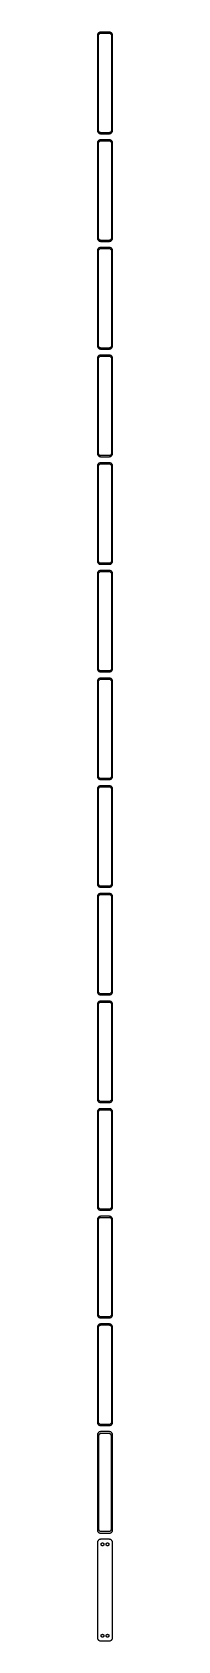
# Model space of a CAD drawing. Header units: metres. Extents: x -11 to 11, y 2310 to 4686.
import ezdxf

# ---------------------------------------------------------------- set-up
doc = ezdxf.new("R2010")
doc.units = ezdxf.units.M

msp = doc.modelspace()

# ---------------------------------------------------------------- linework, layer by layer
for p, q in [((-11.2106, 4681.63), (-11.25, 4681)), ((-11.25, 4681), (-11.25, 4541)), ((-11.0929, 4682.24), (-11.2106, 4681.63)), ((-10.8989, 4682.84), (-11.0929, 4682.24)), ((-10.6315, 4683.41), (-10.8989, 4682.84)), ((-10.2951, 4683.94), (-10.6315, 4683.41)), ((-9.89484, 4684.42), (-10.2951, 4683.94)), ((-9.43712, 4684.85), (-9.89484, 4684.42)), ((-9.75, 4680.5), (-9.71844, 4681)), ((-9.71844, 4681), (-9.62433, 4681.49)), ((-9.62433, 4681.49), (-9.4691, 4681.97)), ((-9.4691, 4681.97), (-9.25522, 4682.43)), ((-8.92912, 4685.22), (-9.43712, 4684.85)), ((-9.25522, 4682.43), (-8.98605, 4682.85)), ((-8.98605, 4682.85), (-8.66586, 4683.24)), ((-8.37889, 4685.52), (-8.92912, 4685.22)), ((-8.66586, 4683.24), (-8.29968, 4683.58)), ((-7.79507, 4685.76), (-8.37889, 4685.52)), ((-8.29968, 4683.58), (-7.8933, 4683.88)), ((-7.8933, 4683.88), (-7.45311, 4684.12)), ((-7.1869, 4685.91), (-7.79507, 4685.76)), ((-7.45311, 4684.12), (-6.98605, 4684.3)), ((-6.56395, 4685.99), (-7.1869, 4685.91)), ((-6.98605, 4684.3), (-6.49951, 4684.43)), ((6.56395, 4685.99), (-6.56395, 4685.99)), ((-6.49951, 4684.43), (-6.00116, 4684.49)), ((-6.00116, 4684.49), (6.00116, 4684.49)), ((6.00116, 4684.49), (6.49951, 4684.43)), ((6.49951, 4684.43), (6.98605, 4684.3)), ((7.1869, 4685.91), (6.56395, 4685.99)), ((6.98605, 4684.3), (7.45311, 4684.12)), ((7.79507, 4685.76), (7.1869, 4685.91)), ((7.45311, 4684.12), (7.8933, 4683.88)), ((8.37889, 4685.52), (7.79507, 4685.76)), ((7.8933, 4683.88), (8.29968, 4683.58)), ((8.29968, 4683.58), (8.66586, 4683.24)), ((8.92912, 4685.22), (8.37889, 4685.52)), ((8.66586, 4683.24), (8.98605, 4682.85)), ((9.43712, 4684.85), (8.92912, 4685.22)), ((8.98605, 4682.85), (9.25522, 4682.43)), ((9.25522, 4682.43), (9.4691, 4681.97)), ((9.89484, 4684.42), (9.43712, 4684.85)), ((9.4691, 4681.97), (9.62433, 4681.49)), ((9.62433, 4681.49), (9.71844, 4681)), ((9.71844, 4681), (9.75, 4680.5)), ((10.2951, 4683.94), (9.89484, 4684.42)), ((10.6315, 4683.41), (10.2951, 4683.94)), ((10.8989, 4682.84), (10.6315, 4683.41)), ((11.0929, 4682.24), (10.8989, 4682.84)), ((11.2106, 4681.63), (11.0929, 4682.24)), ((11.25, 4681), (11.2106, 4681.63)), ((11.25, 4541), (11.25, 4681)), ((-9.75, 4541.5), (-9.75, 4680.5)), ((9.75, 4680.5), (9.75, 4541.5)), ((-11.25, 4541), (-11.2106, 4540.37)), ((-11.2106, 4540.37), (-11.0929, 4539.76)), ((-11.0929, 4539.76), (-10.8989, 4539.16)), ((-10.8989, 4539.16), (-10.6315, 4538.59)), ((-10.6315, 4538.59), (-10.2951, 4538.06)), ((-9.71844, 4541), (-9.75, 4541.5)), ((-9.62433, 4540.51), (-9.71844, 4541)), ((-9.4691, 4540.03), (-9.62433, 4540.51)), ((-9.25522, 4539.57), (-9.4691, 4540.03)), ((-8.98605, 4539.15), (-9.25522, 4539.57)), ((-8.66586, 4538.76), (-8.98605, 4539.15)), ((-8.29968, 4538.42), (-8.66586, 4538.76)), ((-7.8933, 4538.12), (-8.29968, 4538.42)), ((8.29968, 4538.42), (7.8933, 4538.12)), ((8.66586, 4538.76), (8.29968, 4538.42)), ((8.98605, 4539.15), (8.66586, 4538.76)), ((9.25522, 4539.57), (8.98605, 4539.15)), ((9.4691, 4540.03), (9.25522, 4539.57)), ((9.62433, 4540.51), (9.4691, 4540.03)), ((9.71844, 4541), (9.62433, 4540.51)), ((9.75, 4541.5), (9.71844, 4541)), ((10.2951, 4538.06), (10.6315, 4538.59)), ((10.6315, 4538.59), (10.8989, 4539.16)), ((10.8989, 4539.16), (11.0929, 4539.76)), ((11.0929, 4539.76), (11.2106, 4540.37)), ((11.2106, 4540.37), (11.25, 4541)), ((-11.2106, 4522.63), (-11.25, 4522)), ((-11.25, 4522), (-11.25, 4382)), ((-11.0929, 4523.24), (-11.2106, 4522.63)), ((-10.8989, 4523.84), (-11.0929, 4523.24)), ((-10.6315, 4524.41), (-10.8989, 4523.84)), ((-10.2951, 4524.94), (-10.6315, 4524.41)), ((-10.2951, 4538.06), (-9.89484, 4537.58)), ((-9.89484, 4525.42), (-10.2951, 4524.94)), ((-9.89484, 4537.58), (-9.43712, 4537.15)), ((-9.43712, 4525.85), (-9.89484, 4525.42)), ((-9.75, 4521.5), (-9.71844, 4522)), ((-9.75, 4382.5), (-9.75, 4521.5)), ((-9.71844, 4522), (-9.62433, 4522.49)), ((-9.62433, 4522.49), (-9.4691, 4522.97)), ((-9.4691, 4522.97), (-9.25522, 4523.43)), ((-9.43712, 4537.15), (-8.92912, 4536.78)), ((-8.92912, 4526.22), (-9.43712, 4525.85)), ((-9.25522, 4523.43), (-8.98605, 4523.85)), ((-8.98605, 4523.85), (-8.66586, 4524.24)), ((-8.92912, 4536.78), (-8.37889, 4536.48)), ((-8.37889, 4526.52), (-8.92912, 4526.22)), ((-8.66586, 4524.24), (-8.29968, 4524.58)), ((-8.37889, 4536.48), (-7.79507, 4536.24)), ((-7.79507, 4526.76), (-8.37889, 4526.52)), ((-8.29968, 4524.58), (-7.8933, 4524.88)), ((-7.45311, 4537.88), (-7.8933, 4538.12)), ((-7.8933, 4524.88), (-7.45311, 4525.12)), ((-7.79507, 4536.24), (-7.1869, 4536.09)), ((-7.1869, 4526.91), (-7.79507, 4526.76)), ((-6.98605, 4537.7), (-7.45311, 4537.88)), ((-7.45311, 4525.12), (-6.98605, 4525.3)), ((-7.1869, 4536.09), (-6.56395, 4536.01)), ((-6.56395, 4526.99), (-7.1869, 4526.91)), ((-6.49951, 4537.57), (-6.98605, 4537.7)), ((-6.98605, 4525.3), (-6.49951, 4525.43)), ((-6.56395, 4536.01), (6.56395, 4536.01)), ((6.56395, 4526.99), (-6.56395, 4526.99)), ((-6.00116, 4537.51), (-6.49951, 4537.57)), ((-6.49951, 4525.43), (-6.00116, 4525.49)), ((6.00116, 4537.51), (-6.00116, 4537.51)), ((-6.00116, 4525.49), (6.00116, 4525.49)), ((6.49951, 4537.57), (6.00116, 4537.51)), ((6.00116, 4525.49), (6.49951, 4525.43)), ((6.98605, 4537.7), (6.49951, 4537.57)), ((6.49951, 4525.43), (6.98605, 4525.3)), ((6.56395, 4536.01), (7.1869, 4536.09)), ((7.1869, 4526.91), (6.56395, 4526.99)), ((7.45311, 4537.88), (6.98605, 4537.7)), ((6.98605, 4525.3), (7.45311, 4525.12)), ((7.1869, 4536.09), (7.79507, 4536.24)), ((7.79507, 4526.76), (7.1869, 4526.91)), ((7.8933, 4538.12), (7.45311, 4537.88)), ((7.45311, 4525.12), (7.8933, 4524.88)), ((7.79507, 4536.24), (8.37889, 4536.48)), ((8.37889, 4526.52), (7.79507, 4526.76)), ((7.8933, 4524.88), (8.29968, 4524.58)), ((8.29968, 4524.58), (8.66586, 4524.24)), ((8.37889, 4536.48), (8.92912, 4536.78)), ((8.92912, 4526.22), (8.37889, 4526.52)), ((8.66586, 4524.24), (8.98605, 4523.85)), ((8.92912, 4536.78), (9.43712, 4537.15)), ((9.43712, 4525.85), (8.92912, 4526.22)), ((8.98605, 4523.85), (9.25522, 4523.43)), ((9.25522, 4523.43), (9.4691, 4522.97)), ((9.43712, 4537.15), (9.89484, 4537.58)), ((9.89484, 4525.42), (9.43712, 4525.85)), ((9.4691, 4522.97), (9.62433, 4522.49)), ((9.62433, 4522.49), (9.71844, 4522)), ((9.71844, 4522), (9.75, 4521.5)), ((9.75, 4521.5), (9.75, 4382.5)), ((9.89484, 4537.58), (10.2951, 4538.06)), ((10.2951, 4524.94), (9.89484, 4525.42)), ((10.6315, 4524.41), (10.2951, 4524.94)), ((10.8989, 4523.84), (10.6315, 4524.41)), ((11.0929, 4523.24), (10.8989, 4523.84)), ((11.2106, 4522.63), (11.0929, 4523.24)), ((11.25, 4522), (11.2106, 4522.63)), ((11.25, 4382), (11.25, 4522)), ((-11.25, 4382), (-11.2106, 4381.37)), ((-11.2106, 4381.37), (-11.0929, 4380.76)), ((-11.0929, 4380.76), (-10.8989, 4380.16)), ((-10.8989, 4380.16), (-10.6315, 4379.59)), ((-10.6315, 4379.59), (-10.2951, 4379.06)), ((-10.2951, 4379.06), (-9.89484, 4378.58)), ((-9.89484, 4378.58), (-9.43712, 4378.15)), ((-9.71844, 4382), (-9.75, 4382.5)), ((-9.62433, 4381.51), (-9.71844, 4382)), ((-9.4691, 4381.03), (-9.62433, 4381.51)), ((-9.25522, 4380.57), (-9.4691, 4381.03)), ((-9.43712, 4378.15), (-8.92912, 4377.78)), ((-8.98605, 4380.15), (-9.25522, 4380.57)), ((-8.66586, 4379.76), (-8.98605, 4380.15)), ((-8.92912, 4377.78), (-8.37889, 4377.48)), ((-8.29968, 4379.42), (-8.66586, 4379.76)), ((-8.37889, 4377.48), (-7.79507, 4377.24)), ((-7.8933, 4379.12), (-8.29968, 4379.42)), ((-7.45311, 4378.88), (-7.8933, 4379.12)), ((-7.79507, 4377.24), (-7.1869, 4377.09)), ((-6.98605, 4378.7), (-7.45311, 4378.88)), ((-7.1869, 4377.09), (-6.56395, 4377.01)), ((-6.49951, 4378.57), (-6.98605, 4378.7)), ((-6.56395, 4377.01), (6.56395, 4377.01)), ((-6.00116, 4378.51), (-6.49951, 4378.57)), ((6.00116, 4378.51), (-6.00116, 4378.51)), ((6.49951, 4378.57), (6.00116, 4378.51)), ((6.98605, 4378.7), (6.49951, 4378.57)), ((6.56395, 4377.01), (7.1869, 4377.09)), ((7.45311, 4378.88), (6.98605, 4378.7)), ((7.1869, 4377.09), (7.79507, 4377.24)), ((7.8933, 4379.12), (7.45311, 4378.88)), ((7.79507, 4377.24), (8.37889, 4377.48)), ((8.29968, 4379.42), (7.8933, 4379.12)), ((8.66586, 4379.76), (8.29968, 4379.42)), ((8.37889, 4377.48), (8.92912, 4377.78)), ((8.98605, 4380.15), (8.66586, 4379.76)), ((8.92912, 4377.78), (9.43712, 4378.15)), ((9.25522, 4380.57), (8.98605, 4380.15)), ((9.4691, 4381.03), (9.25522, 4380.57)), ((9.43712, 4378.15), (9.89484, 4378.58)), ((9.62433, 4381.51), (9.4691, 4381.03)), ((9.71844, 4382), (9.62433, 4381.51)), ((9.75, 4382.5), (9.71844, 4382)), ((9.89484, 4378.58), (10.2951, 4379.06)), ((10.2951, 4379.06), (10.6315, 4379.59)), ((10.6315, 4379.59), (10.8989, 4380.16)), ((10.8989, 4380.16), (11.0929, 4380.76)), ((11.0929, 4380.76), (11.2106, 4381.37)), ((11.2106, 4381.37), (11.25, 4382)), ((-11.2106, 4363.63), (-11.25, 4363)), ((-11.25, 4363), (-11.25, 4223)), ((-11.0929, 4364.24), (-11.2106, 4363.63)), ((-10.8989, 4364.84), (-11.0929, 4364.24)), ((-10.6315, 4365.41), (-10.8989, 4364.84)), ((-10.2951, 4365.94), (-10.6315, 4365.41)), ((-9.89484, 4366.42), (-10.2951, 4365.94)), ((-9.43712, 4366.85), (-9.89484, 4366.42)), ((-9.75, 4362.5), (-9.71844, 4363)), ((-9.75, 4223.5), (-9.75, 4362.5)), ((-9.71844, 4363), (-9.62433, 4363.49)), ((-9.62433, 4363.49), (-9.4691, 4363.97)), ((-9.4691, 4363.97), (-9.25522, 4364.43)), ((-8.92912, 4367.22), (-9.43712, 4366.85)), ((-9.25522, 4364.43), (-8.98605, 4364.85)), ((-8.98605, 4364.85), (-8.66586, 4365.24)), ((-8.37889, 4367.52), (-8.92912, 4367.22)), ((-8.66586, 4365.24), (-8.29968, 4365.58)), ((-7.79507, 4367.76), (-8.37889, 4367.52)), ((-8.29968, 4365.58), (-7.8933, 4365.88)), ((-7.8933, 4365.88), (-7.45311, 4366.12)), ((-7.1869, 4367.91), (-7.79507, 4367.76)), ((-7.45311, 4366.12), (-6.98605, 4366.3)), ((-6.56395, 4367.99), (-7.1869, 4367.91)), ((-6.98605, 4366.3), (-6.49951, 4366.43)), ((6.56395, 4367.99), (-6.56395, 4367.99)), ((-6.49951, 4366.43), (-6.00116, 4366.49)), ((-6.00116, 4366.49), (6.00116, 4366.49)), ((6.00116, 4366.49), (6.49951, 4366.43)), ((6.49951, 4366.43), (6.98605, 4366.3)), ((7.1869, 4367.91), (6.56395, 4367.99)), ((6.98605, 4366.3), (7.45311, 4366.12)), ((7.79507, 4367.76), (7.1869, 4367.91)), ((7.45311, 4366.12), (7.8933, 4365.88)), ((8.37889, 4367.52), (7.79507, 4367.76)), ((7.8933, 4365.88), (8.29968, 4365.58)), ((8.29968, 4365.58), (8.66586, 4365.24)), ((8.92912, 4367.22), (8.37889, 4367.52)), ((8.66586, 4365.24), (8.98605, 4364.85)), ((9.43712, 4366.85), (8.92912, 4367.22)), ((8.98605, 4364.85), (9.25522, 4364.43)), ((9.25522, 4364.43), (9.4691, 4363.97)), ((9.89484, 4366.42), (9.43712, 4366.85)), ((9.4691, 4363.97), (9.62433, 4363.49)), ((9.62433, 4363.49), (9.71844, 4363)), ((9.71844, 4363), (9.75, 4362.5)), ((9.75, 4362.5), (9.75, 4223.5)), ((10.2951, 4365.94), (9.89484, 4366.42)), ((10.6315, 4365.41), (10.2951, 4365.94)), ((10.8989, 4364.84), (10.6315, 4365.41)), ((11.0929, 4364.24), (10.8989, 4364.84)), ((11.2106, 4363.63), (11.0929, 4364.24)), ((11.25, 4363), (11.2106, 4363.63)), ((11.25, 4223), (11.25, 4363)), ((-11.25, 4223), (-11.2106, 4222.37)), ((-11.2106, 4222.37), (-11.0929, 4221.76)), ((-11.0929, 4221.76), (-10.8989, 4221.16)), ((-10.8989, 4205.84), (-11.0929, 4205.24)), ((-10.8989, 4221.16), (-10.6315, 4220.59)), ((-10.6315, 4206.41), (-10.8989, 4205.84)), ((-10.6315, 4220.59), (-10.2951, 4220.06)), ((-10.2951, 4206.94), (-10.6315, 4206.41)), ((-10.2951, 4220.06), (-9.89484, 4219.58)), ((-9.89484, 4207.42), (-10.2951, 4206.94)), ((-9.89484, 4219.58), (-9.43712, 4219.15)), ((-9.43712, 4207.85), (-9.89484, 4207.42)), ((-9.71844, 4223), (-9.75, 4223.5)), ((-9.62433, 4222.51), (-9.71844, 4223)), ((-9.4691, 4222.03), (-9.62433, 4222.51)), ((-9.25522, 4221.57), (-9.4691, 4222.03)), ((-9.43712, 4219.15), (-8.92912, 4218.78)), ((-8.92912, 4208.22), (-9.43712, 4207.85)), ((-8.98605, 4221.15), (-9.25522, 4221.57)), ((-9.25522, 4205.43), (-8.98605, 4205.85)), ((-8.66586, 4220.76), (-8.98605, 4221.15)), ((-8.98605, 4205.85), (-8.66586, 4206.24)), ((-8.92912, 4218.78), (-8.37889, 4218.48)), ((-8.37889, 4208.52), (-8.92912, 4208.22)), ((-8.29968, 4220.42), (-8.66586, 4220.76)), ((-8.66586, 4206.24), (-8.29968, 4206.58)), ((-8.37889, 4218.48), (-7.79507, 4218.24)), ((-7.79507, 4208.76), (-8.37889, 4208.52)), ((-7.8933, 4220.12), (-8.29968, 4220.42)), ((-8.29968, 4206.58), (-7.8933, 4206.88)), ((-7.45311, 4219.88), (-7.8933, 4220.12)), ((-7.8933, 4206.88), (-7.45311, 4207.12)), ((-7.79507, 4218.24), (-7.1869, 4218.09)), ((-7.1869, 4208.91), (-7.79507, 4208.76)), ((-6.98605, 4219.7), (-7.45311, 4219.88)), ((-7.45311, 4207.12), (-6.98605, 4207.3)), ((-7.1869, 4218.09), (-6.56395, 4218.01)), ((-6.56395, 4208.99), (-7.1869, 4208.91)), ((-6.49951, 4219.57), (-6.98605, 4219.7)), ((-6.98605, 4207.3), (-6.49951, 4207.43)), ((-6.56395, 4218.01), (6.56395, 4218.01)), ((6.56395, 4208.99), (-6.56395, 4208.99)), ((-6.00116, 4219.51), (-6.49951, 4219.57)), ((-6.49951, 4207.43), (-6.00116, 4207.49)), ((6.00116, 4219.51), (-6.00116, 4219.51)), ((-6.00116, 4207.49), (6.00116, 4207.49)), ((6.49951, 4219.57), (6.00116, 4219.51)), ((6.00116, 4207.49), (6.49951, 4207.43)), ((6.98605, 4219.7), (6.49951, 4219.57)), ((6.49951, 4207.43), (6.98605, 4207.3)), ((6.56395, 4218.01), (7.1869, 4218.09)), ((7.1869, 4208.91), (6.56395, 4208.99)), ((7.45311, 4219.88), (6.98605, 4219.7)), ((6.98605, 4207.3), (7.45311, 4207.12)), ((7.1869, 4218.09), (7.79507, 4218.24)), ((7.79507, 4208.76), (7.1869, 4208.91)), ((7.8933, 4220.12), (7.45311, 4219.88)), ((7.45311, 4207.12), (7.8933, 4206.88)), ((7.79507, 4218.24), (8.37889, 4218.48)), ((8.37889, 4208.52), (7.79507, 4208.76)), ((8.29968, 4220.42), (7.8933, 4220.12)), ((7.8933, 4206.88), (8.29968, 4206.58)), ((8.66586, 4220.76), (8.29968, 4220.42)), ((8.29968, 4206.58), (8.66586, 4206.24)), ((8.37889, 4218.48), (8.92912, 4218.78)), ((8.92912, 4208.22), (8.37889, 4208.52)), ((8.98605, 4221.15), (8.66586, 4220.76)), ((8.66586, 4206.24), (8.98605, 4205.85)), ((8.92912, 4218.78), (9.43712, 4219.15)), ((9.43712, 4207.85), (8.92912, 4208.22)), ((9.25522, 4221.57), (8.98605, 4221.15)), ((8.98605, 4205.85), (9.25522, 4205.43)), ((9.4691, 4222.03), (9.25522, 4221.57)), ((9.43712, 4219.15), (9.89484, 4219.58)), ((9.89484, 4207.42), (9.43712, 4207.85)), ((9.62433, 4222.51), (9.4691, 4222.03)), ((9.71844, 4223), (9.62433, 4222.51)), ((9.75, 4223.5), (9.71844, 4223)), ((9.89484, 4219.58), (10.2951, 4220.06)), ((10.2951, 4206.94), (9.89484, 4207.42)), ((10.2951, 4220.06), (10.6315, 4220.59)), ((10.6315, 4206.41), (10.2951, 4206.94)), ((10.6315, 4220.59), (10.8989, 4221.16)), ((10.8989, 4205.84), (10.6315, 4206.41)), ((10.8989, 4221.16), (11.0929, 4221.76)), ((11.0929, 4205.24), (10.8989, 4205.84)), ((11.0929, 4221.76), (11.2106, 4222.37)), ((11.2106, 4222.37), (11.25, 4223)), ((-11.2106, 4204.63), (-11.25, 4204)), ((-11.25, 4204), (-11.25, 4064)), ((-11.0929, 4205.24), (-11.2106, 4204.63)), ((-9.75, 4203.5), (-9.71844, 4204)), ((-9.75, 4064.5), (-9.75, 4203.5)), ((-9.71844, 4204), (-9.62433, 4204.49)), ((-9.62433, 4204.49), (-9.4691, 4204.97)), ((-9.4691, 4204.97), (-9.25522, 4205.43)), ((9.25522, 4205.43), (9.4691, 4204.97)), ((9.4691, 4204.97), (9.62433, 4204.49)), ((9.62433, 4204.49), (9.71844, 4204)), ((9.71844, 4204), (9.75, 4203.5)), ((9.75, 4203.5), (9.75, 4064.5)), ((11.2106, 4204.63), (11.0929, 4205.24)), ((11.25, 4204), (11.2106, 4204.63)), ((11.25, 4064), (11.25, 4204)), ((-11.25, 4064), (-11.2106, 4063.37)), ((-11.2106, 4063.37), (-11.0929, 4062.76)), ((-9.71844, 4064), (-9.75, 4064.5)), ((-9.62433, 4063.51), (-9.71844, 4064)), ((-9.4691, 4063.03), (-9.62433, 4063.51)), ((-9.25522, 4062.57), (-9.4691, 4063.03)), ((9.4691, 4063.03), (9.25522, 4062.57)), ((9.62433, 4063.51), (9.4691, 4063.03)), ((9.71844, 4064), (9.62433, 4063.51)), ((9.75, 4064.5), (9.71844, 4064)), ((11.0929, 4062.76), (11.2106, 4063.37)), ((11.2106, 4063.37), (11.25, 4064)), ((-11.2106, 4045.63), (-11.25, 4045)), ((-11.25, 4045), (-11.25, 3905)), ((-11.0929, 4046.24), (-11.2106, 4045.63)), ((-11.0929, 4062.76), (-10.8989, 4062.16)), ((-10.8989, 4046.84), (-11.0929, 4046.24)), ((-10.8989, 4062.16), (-10.6315, 4061.59)), ((-10.6315, 4047.41), (-10.8989, 4046.84)), ((-10.6315, 4061.59), (-10.2951, 4061.06)), ((-10.2951, 4047.94), (-10.6315, 4047.41)), ((-10.2951, 4061.06), (-9.89484, 4060.58)), ((-9.89484, 4048.42), (-10.2951, 4047.94)), ((-9.89484, 4060.58), (-9.43712, 4060.15)), ((-9.43712, 4048.85), (-9.89484, 4048.42)), ((-9.75, 4044.5), (-9.71844, 4045)), ((-9.75, 3905.5), (-9.75, 4044.5)), ((-9.71844, 4045), (-9.62433, 4045.49)), ((-9.62433, 4045.49), (-9.4691, 4045.97)), ((-9.4691, 4045.97), (-9.25522, 4046.43)), ((-9.43712, 4060.15), (-8.92912, 4059.78)), ((-8.92912, 4049.22), (-9.43712, 4048.85)), ((-8.98605, 4062.15), (-9.25522, 4062.57)), ((-9.25522, 4046.43), (-8.98605, 4046.85)), ((-8.66586, 4061.76), (-8.98605, 4062.15)), ((-8.98605, 4046.85), (-8.66586, 4047.24)), ((-8.92912, 4059.78), (-8.37889, 4059.48)), ((-8.37889, 4049.52), (-8.92912, 4049.22)), ((-8.29968, 4061.42), (-8.66586, 4061.76)), ((-8.66586, 4047.24), (-8.29968, 4047.58)), ((-8.37889, 4059.48), (-7.79507, 4059.24)), ((-7.79507, 4049.76), (-8.37889, 4049.52)), ((-7.8933, 4061.12), (-8.29968, 4061.42)), ((-8.29968, 4047.58), (-7.8933, 4047.88)), ((-7.45311, 4060.88), (-7.8933, 4061.12)), ((-7.8933, 4047.88), (-7.45311, 4048.12)), ((-7.79507, 4059.24), (-7.1869, 4059.09)), ((-7.1869, 4049.91), (-7.79507, 4049.76)), ((-6.98605, 4060.7), (-7.45311, 4060.88)), ((-7.45311, 4048.12), (-6.98605, 4048.3)), ((-7.1869, 4059.09), (-6.56395, 4059.01)), ((-6.56395, 4049.99), (-7.1869, 4049.91)), ((-6.49951, 4060.57), (-6.98605, 4060.7)), ((-6.98605, 4048.3), (-6.49951, 4048.43)), ((-6.56395, 4059.01), (6.56395, 4059.01)), ((6.56395, 4049.99), (-6.56395, 4049.99)), ((-6.00116, 4060.51), (-6.49951, 4060.57)), ((-6.49951, 4048.43), (-6.00116, 4048.49)), ((6.00116, 4060.51), (-6.00116, 4060.51)), ((-6.00116, 4048.49), (6.00116, 4048.49)), ((6.49951, 4060.57), (6.00116, 4060.51)), ((6.00116, 4048.49), (6.49951, 4048.43)), ((6.98605, 4060.7), (6.49951, 4060.57)), ((6.49951, 4048.43), (6.98605, 4048.3)), ((6.56395, 4059.01), (7.1869, 4059.09)), ((7.1869, 4049.91), (6.56395, 4049.99)), ((7.45311, 4060.88), (6.98605, 4060.7)), ((6.98605, 4048.3), (7.45311, 4048.12)), ((7.1869, 4059.09), (7.79507, 4059.24)), ((7.79507, 4049.76), (7.1869, 4049.91)), ((7.8933, 4061.12), (7.45311, 4060.88)), ((7.45311, 4048.12), (7.8933, 4047.88)), ((7.79507, 4059.24), (8.37889, 4059.48)), ((8.37889, 4049.52), (7.79507, 4049.76)), ((8.29968, 4061.42), (7.8933, 4061.12)), ((7.8933, 4047.88), (8.29968, 4047.58)), ((8.66586, 4061.76), (8.29968, 4061.42)), ((8.29968, 4047.58), (8.66586, 4047.24)), ((8.37889, 4059.48), (8.92912, 4059.78)), ((8.92912, 4049.22), (8.37889, 4049.52)), ((8.98605, 4062.15), (8.66586, 4061.76)), ((8.66586, 4047.24), (8.98605, 4046.85)), ((8.92912, 4059.78), (9.43712, 4060.15)), ((9.43712, 4048.85), (8.92912, 4049.22)), ((9.25522, 4062.57), (8.98605, 4062.15)), ((8.98605, 4046.85), (9.25522, 4046.43)), ((9.25522, 4046.43), (9.4691, 4045.97)), ((9.43712, 4060.15), (9.89484, 4060.58)), ((9.89484, 4048.42), (9.43712, 4048.85)), ((9.4691, 4045.97), (9.62433, 4045.49)), ((9.62433, 4045.49), (9.71844, 4045)), ((9.71844, 4045), (9.75, 4044.5)), ((9.75, 4044.5), (9.75, 3905.5)), ((9.89484, 4060.58), (10.2951, 4061.06)), ((10.2951, 4047.94), (9.89484, 4048.42)), ((10.2951, 4061.06), (10.6315, 4061.59)), ((10.6315, 4047.41), (10.2951, 4047.94)), ((10.6315, 4061.59), (10.8989, 4062.16)), ((10.8989, 4046.84), (10.6315, 4047.41)), ((10.8989, 4062.16), (11.0929, 4062.76)), ((11.0929, 4046.24), (10.8989, 4046.84)), ((11.2106, 4045.63), (11.0929, 4046.24)), ((11.25, 4045), (11.2106, 4045.63)), ((11.25, 3905), (11.25, 4045)), ((-11.25, 3905), (-11.2106, 3904.37)), ((-11.2106, 3904.37), (-11.0929, 3903.76)), ((-11.0929, 3903.76), (-10.8989, 3903.16)), ((-10.8989, 3903.16), (-10.6315, 3902.59)), ((-10.6315, 3902.59), (-10.2951, 3902.06)), ((-10.2951, 3902.06), (-9.89484, 3901.58)), ((-9.89484, 3901.58), (-9.43712, 3901.15)), ((-9.71844, 3905), (-9.75, 3905.5)), ((-9.62433, 3904.51), (-9.71844, 3905)), ((-9.4691, 3904.03), (-9.62433, 3904.51)), ((-9.25522, 3903.57), (-9.4691, 3904.03)), ((-9.43712, 3901.15), (-8.92912, 3900.78)), ((-8.98605, 3903.15), (-9.25522, 3903.57)), ((-8.66586, 3902.76), (-8.98605, 3903.15)), ((-8.92912, 3900.78), (-8.37889, 3900.48)), ((-8.29968, 3902.42), (-8.66586, 3902.76)), ((-8.37889, 3900.48), (-7.79507, 3900.24)), ((-7.8933, 3902.12), (-8.29968, 3902.42)), ((-7.45311, 3901.88), (-7.8933, 3902.12)), ((-7.79507, 3900.24), (-7.1869, 3900.09)), ((-6.98605, 3901.7), (-7.45311, 3901.88)), ((-7.1869, 3900.09), (-6.56395, 3900.01)), ((-6.49951, 3901.57), (-6.98605, 3901.7)), ((-6.56395, 3900.01), (6.56395, 3900.01)), ((-6.00116, 3901.51), (-6.49951, 3901.57)), ((6.00116, 3901.51), (-6.00116, 3901.51)), ((6.49951, 3901.57), (6.00116, 3901.51)), ((6.98605, 3901.7), (6.49951, 3901.57)), ((6.56395, 3900.01), (7.1869, 3900.09)), ((7.45311, 3901.88), (6.98605, 3901.7)), ((7.1869, 3900.09), (7.79507, 3900.24)), ((7.8933, 3902.12), (7.45311, 3901.88)), ((7.79507, 3900.24), (8.37889, 3900.48)), ((8.29968, 3902.42), (7.8933, 3902.12)), ((8.66586, 3902.76), (8.29968, 3902.42)), ((8.37889, 3900.48), (8.92912, 3900.78)), ((8.98605, 3903.15), (8.66586, 3902.76)), ((8.92912, 3900.78), (9.43712, 3901.15)), ((9.25522, 3903.57), (8.98605, 3903.15)), ((9.4691, 3904.03), (9.25522, 3903.57)), ((9.43712, 3901.15), (9.89484, 3901.58)), ((9.62433, 3904.51), (9.4691, 3904.03)), ((9.71844, 3905), (9.62433, 3904.51)), ((9.75, 3905.5), (9.71844, 3905)), ((9.89484, 3901.58), (10.2951, 3902.06)), ((10.2951, 3902.06), (10.6315, 3902.59)), ((10.6315, 3902.59), (10.8989, 3903.16)), ((10.8989, 3903.16), (11.0929, 3903.76)), ((11.0929, 3903.76), (11.2106, 3904.37)), ((11.2106, 3904.37), (11.25, 3905)), ((-11.2106, 3886.63), (-11.25, 3886)), ((-11.25, 3886), (-11.25, 3746)), ((-11.0929, 3887.24), (-11.2106, 3886.63)), ((-10.8989, 3887.84), (-11.0929, 3887.24)), ((-10.6315, 3888.41), (-10.8989, 3887.84)), ((-10.2951, 3888.94), (-10.6315, 3888.41)), ((-9.89484, 3889.42), (-10.2951, 3888.94)), ((-9.43712, 3889.85), (-9.89484, 3889.42)), ((-9.75, 3885.5), (-9.71844, 3886)), ((-9.75, 3746.5), (-9.75, 3885.5)), ((-9.71844, 3886), (-9.62433, 3886.49)), ((-9.62433, 3886.49), (-9.4691, 3886.97)), ((-9.4691, 3886.97), (-9.25522, 3887.43)), ((-8.92912, 3890.22), (-9.43712, 3889.85)), ((-9.25522, 3887.43), (-8.98605, 3887.85)), ((-8.98605, 3887.85), (-8.66586, 3888.24)), ((-8.37889, 3890.52), (-8.92912, 3890.22)), ((-8.66586, 3888.24), (-8.29968, 3888.58)), ((-7.79507, 3890.76), (-8.37889, 3890.52)), ((-8.29968, 3888.58), (-7.8933, 3888.88)), ((-7.8933, 3888.88), (-7.45311, 3889.12)), ((-7.1869, 3890.91), (-7.79507, 3890.76)), ((-7.45311, 3889.12), (-6.98605, 3889.3)), ((-6.56395, 3890.99), (-7.1869, 3890.91)), ((-6.98605, 3889.3), (-6.49951, 3889.43)), ((6.56395, 3890.99), (-6.56395, 3890.99)), ((-6.49951, 3889.43), (-6.00116, 3889.49)), ((-6.00116, 3889.49), (6.00116, 3889.49)), ((6.00116, 3889.49), (6.49951, 3889.43)), ((6.49951, 3889.43), (6.98605, 3889.3)), ((7.1869, 3890.91), (6.56395, 3890.99)), ((6.98605, 3889.3), (7.45311, 3889.12)), ((7.79507, 3890.76), (7.1869, 3890.91)), ((7.45311, 3889.12), (7.8933, 3888.88)), ((8.37889, 3890.52), (7.79507, 3890.76)), ((7.8933, 3888.88), (8.29968, 3888.58)), ((8.29968, 3888.58), (8.66586, 3888.24)), ((8.92912, 3890.22), (8.37889, 3890.52)), ((8.66586, 3888.24), (8.98605, 3887.85)), ((9.43712, 3889.85), (8.92912, 3890.22)), ((8.98605, 3887.85), (9.25522, 3887.43)), ((9.25522, 3887.43), (9.4691, 3886.97)), ((9.89484, 3889.42), (9.43712, 3889.85)), ((9.4691, 3886.97), (9.62433, 3886.49)), ((9.62433, 3886.49), (9.71844, 3886)), ((9.71844, 3886), (9.75, 3885.5)), ((9.75, 3885.5), (9.75, 3746.5)), ((10.2951, 3888.94), (9.89484, 3889.42)), ((10.6315, 3888.41), (10.2951, 3888.94)), ((10.8989, 3887.84), (10.6315, 3888.41)), ((11.0929, 3887.24), (10.8989, 3887.84)), ((11.2106, 3886.63), (11.0929, 3887.24)), ((11.25, 3886), (11.2106, 3886.63)), ((11.25, 3746), (11.25, 3886)), ((-11.25, 3746), (-11.2106, 3745.37)), ((-11.2106, 3745.37), (-11.0929, 3744.76)), ((-11.0929, 3744.76), (-10.8989, 3744.16)), ((-10.8989, 3744.16), (-10.6315, 3743.59)), ((-10.6315, 3743.59), (-10.2951, 3743.06)), ((-10.2951, 3743.06), (-9.89484, 3742.58)), ((-9.89484, 3730.42), (-10.2951, 3729.94)), ((-9.89484, 3742.58), (-9.43712, 3742.15)), ((-9.43712, 3730.85), (-9.89484, 3730.42)), ((-9.71844, 3746), (-9.75, 3746.5)), ((-9.62433, 3745.51), (-9.71844, 3746)), ((-9.4691, 3745.03), (-9.62433, 3745.51)), ((-9.25522, 3744.57), (-9.4691, 3745.03)), ((-9.43712, 3742.15), (-8.92912, 3741.78)), ((-8.92912, 3731.22), (-9.43712, 3730.85)), ((-8.98605, 3744.15), (-9.25522, 3744.57)), ((-8.66586, 3743.76), (-8.98605, 3744.15)), ((-8.92912, 3741.78), (-8.37889, 3741.48)), ((-8.37889, 3731.52), (-8.92912, 3731.22)), ((-8.29968, 3743.42), (-8.66586, 3743.76)), ((-8.37889, 3741.48), (-7.79507, 3741.24)), ((-7.79507, 3731.76), (-8.37889, 3731.52)), ((-7.8933, 3743.12), (-8.29968, 3743.42)), ((-7.45311, 3742.88), (-7.8933, 3743.12)), ((-7.79507, 3741.24), (-7.1869, 3741.09)), ((-7.1869, 3731.91), (-7.79507, 3731.76)), ((-6.98605, 3742.7), (-7.45311, 3742.88)), ((-7.45311, 3730.12), (-6.98605, 3730.3)), ((-7.1869, 3741.09), (-6.56395, 3741.01)), ((-6.56395, 3731.99), (-7.1869, 3731.91)), ((-6.49951, 3742.57), (-6.98605, 3742.7)), ((-6.98605, 3730.3), (-6.49951, 3730.43)), ((-6.56395, 3741.01), (6.56395, 3741.01)), ((6.56395, 3731.99), (-6.56395, 3731.99)), ((-6.00116, 3742.51), (-6.49951, 3742.57)), ((-6.49951, 3730.43), (-6.00116, 3730.49)), ((6.00116, 3742.51), (-6.00116, 3742.51)), ((-6.00116, 3730.49), (6.00116, 3730.49)), ((6.49951, 3742.57), (6.00116, 3742.51)), ((6.00116, 3730.49), (6.49951, 3730.43)), ((6.98605, 3742.7), (6.49951, 3742.57)), ((6.49951, 3730.43), (6.98605, 3730.3)), ((6.56395, 3741.01), (7.1869, 3741.09)), ((7.1869, 3731.91), (6.56395, 3731.99)), ((7.45311, 3742.88), (6.98605, 3742.7)), ((6.98605, 3730.3), (7.45311, 3730.12)), ((7.1869, 3741.09), (7.79507, 3741.24)), ((7.79507, 3731.76), (7.1869, 3731.91)), ((7.8933, 3743.12), (7.45311, 3742.88)), ((7.79507, 3741.24), (8.37889, 3741.48)), ((8.37889, 3731.52), (7.79507, 3731.76)), ((8.29968, 3743.42), (7.8933, 3743.12)), ((8.66586, 3743.76), (8.29968, 3743.42)), ((8.37889, 3741.48), (8.92912, 3741.78)), ((8.92912, 3731.22), (8.37889, 3731.52)), ((8.98605, 3744.15), (8.66586, 3743.76)), ((8.92912, 3741.78), (9.43712, 3742.15)), ((9.43712, 3730.85), (8.92912, 3731.22)), ((9.25522, 3744.57), (8.98605, 3744.15)), ((9.4691, 3745.03), (9.25522, 3744.57)), ((9.43712, 3742.15), (9.89484, 3742.58)), ((9.89484, 3730.42), (9.43712, 3730.85)), ((9.62433, 3745.51), (9.4691, 3745.03)), ((9.71844, 3746), (9.62433, 3745.51)), ((9.75, 3746.5), (9.71844, 3746)), ((9.89484, 3742.58), (10.2951, 3743.06)), ((10.2951, 3729.94), (9.89484, 3730.42)), ((10.2951, 3743.06), (10.6315, 3743.59)), ((10.6315, 3743.59), (10.8989, 3744.16)), ((10.8989, 3744.16), (11.0929, 3744.76)), ((11.0929, 3744.76), (11.2106, 3745.37)), ((11.2106, 3745.37), (11.25, 3746)), ((-11.2106, 3727.63), (-11.25, 3727)), ((-11.25, 3727), (-11.25, 3587)), ((-11.0929, 3728.24), (-11.2106, 3727.63)), ((-10.8989, 3728.84), (-11.0929, 3728.24)), ((-10.6315, 3729.41), (-10.8989, 3728.84)), ((-10.2951, 3729.94), (-10.6315, 3729.41)), ((-9.75, 3726.5), (-9.71844, 3727)), ((-9.75, 3587.5), (-9.75, 3726.5)), ((-9.71844, 3727), (-9.62433, 3727.49)), ((-9.62433, 3727.49), (-9.4691, 3727.97)), ((-9.4691, 3727.97), (-9.25522, 3728.43)), ((-9.25522, 3728.43), (-8.98605, 3728.85)), ((-8.98605, 3728.85), (-8.66586, 3729.24)), ((-8.66586, 3729.24), (-8.29968, 3729.58)), ((-8.29968, 3729.58), (-7.8933, 3729.88)), ((-7.8933, 3729.88), (-7.45311, 3730.12)), ((7.45311, 3730.12), (7.8933, 3729.88)), ((7.8933, 3729.88), (8.29968, 3729.58)), ((8.29968, 3729.58), (8.66586, 3729.24)), ((8.66586, 3729.24), (8.98605, 3728.85)), ((8.98605, 3728.85), (9.25522, 3728.43)), ((9.25522, 3728.43), (9.4691, 3727.97)), ((9.4691, 3727.97), (9.62433, 3727.49)), ((9.62433, 3727.49), (9.71844, 3727)), ((9.71844, 3727), (9.75, 3726.5)), ((9.75, 3726.5), (9.75, 3587.5)), ((10.6315, 3729.41), (10.2951, 3729.94)), ((10.8989, 3728.84), (10.6315, 3729.41)), ((11.0929, 3728.24), (10.8989, 3728.84)), ((11.2106, 3727.63), (11.0929, 3728.24)), ((11.25, 3727), (11.2106, 3727.63)), ((11.25, 3587), (11.25, 3727)), ((-11.25, 3587), (-11.2106, 3586.37)), ((-11.2106, 3568.63), (-11.25, 3568)), ((-11.25, 3568), (-11.25, 3428)), ((-11.2106, 3586.37), (-11.0929, 3585.76)), ((-11.0929, 3569.24), (-11.2106, 3568.63)), ((-11.0929, 3585.76), (-10.8989, 3585.16)), ((-10.8989, 3569.84), (-11.0929, 3569.24)), ((-10.8989, 3585.16), (-10.6315, 3584.59)), ((-10.6315, 3570.41), (-10.8989, 3569.84)), ((-10.6315, 3584.59), (-10.2951, 3584.06)), ((-10.2951, 3570.94), (-10.6315, 3570.41)), ((-10.2951, 3584.06), (-9.89484, 3583.58)), ((-9.89484, 3571.42), (-10.2951, 3570.94)), ((-9.89484, 3583.58), (-9.43712, 3583.15)), ((-9.43712, 3571.85), (-9.89484, 3571.42)), ((-9.71844, 3587), (-9.75, 3587.5)), ((-9.75, 3567.5), (-9.71844, 3568)), ((-9.75, 3428.5), (-9.75, 3567.5)), ((-9.62433, 3586.51), (-9.71844, 3587)), ((-9.71844, 3568), (-9.62433, 3568.49)), ((-9.4691, 3586.03), (-9.62433, 3586.51)), ((-9.62433, 3568.49), (-9.4691, 3568.97)), ((-9.25522, 3585.57), (-9.4691, 3586.03)), ((-9.4691, 3568.97), (-9.25522, 3569.43)), ((-9.43712, 3583.15), (-8.92912, 3582.78)), ((-8.92912, 3572.22), (-9.43712, 3571.85)), ((-8.98605, 3585.15), (-9.25522, 3585.57)), ((-9.25522, 3569.43), (-8.98605, 3569.85)), ((-8.66586, 3584.76), (-8.98605, 3585.15)), ((-8.98605, 3569.85), (-8.66586, 3570.24)), ((-8.92912, 3582.78), (-8.37889, 3582.48)), ((-8.37889, 3572.52), (-8.92912, 3572.22)), ((-8.29968, 3584.42), (-8.66586, 3584.76)), ((-8.66586, 3570.24), (-8.29968, 3570.58)), ((-8.37889, 3582.48), (-7.79507, 3582.24)), ((-7.79507, 3572.76), (-8.37889, 3572.52)), ((-7.8933, 3584.12), (-8.29968, 3584.42)), ((-8.29968, 3570.58), (-7.8933, 3570.88)), ((-7.45311, 3583.88), (-7.8933, 3584.12)), ((-7.8933, 3570.88), (-7.45311, 3571.12)), ((-7.79507, 3582.24), (-7.1869, 3582.09)), ((-7.1869, 3572.91), (-7.79507, 3572.76)), ((-6.98605, 3583.7), (-7.45311, 3583.88)), ((-7.45311, 3571.12), (-6.98605, 3571.3)), ((-7.1869, 3582.09), (-6.56395, 3582.01)), ((-6.56395, 3572.99), (-7.1869, 3572.91)), ((-6.49951, 3583.57), (-6.98605, 3583.7)), ((-6.98605, 3571.3), (-6.49951, 3571.43)), ((-6.56395, 3582.01), (6.56395, 3582.01)), ((6.56395, 3572.99), (-6.56395, 3572.99)), ((-6.00116, 3583.51), (-6.49951, 3583.57)), ((-6.49951, 3571.43), (-6.00116, 3571.49)), ((6.00116, 3583.51), (-6.00116, 3583.51)), ((-6.00116, 3571.49), (6.00116, 3571.49)), ((6.49951, 3583.57), (6.00116, 3583.51)), ((6.00116, 3571.49), (6.49951, 3571.43)), ((6.98605, 3583.7), (6.49951, 3583.57)), ((6.49951, 3571.43), (6.98605, 3571.3)), ((6.56395, 3582.01), (7.1869, 3582.09)), ((7.1869, 3572.91), (6.56395, 3572.99)), ((7.45311, 3583.88), (6.98605, 3583.7)), ((6.98605, 3571.3), (7.45311, 3571.12)), ((7.1869, 3582.09), (7.79507, 3582.24)), ((7.79507, 3572.76), (7.1869, 3572.91)), ((7.8933, 3584.12), (7.45311, 3583.88)), ((7.45311, 3571.12), (7.8933, 3570.88)), ((7.79507, 3582.24), (8.37889, 3582.48)), ((8.37889, 3572.52), (7.79507, 3572.76)), ((8.29968, 3584.42), (7.8933, 3584.12)), ((7.8933, 3570.88), (8.29968, 3570.58)), ((8.66586, 3584.76), (8.29968, 3584.42)), ((8.29968, 3570.58), (8.66586, 3570.24)), ((8.37889, 3582.48), (8.92912, 3582.78)), ((8.92912, 3572.22), (8.37889, 3572.52)), ((8.98605, 3585.15), (8.66586, 3584.76)), ((8.66586, 3570.24), (8.98605, 3569.85)), ((8.92912, 3582.78), (9.43712, 3583.15)), ((9.43712, 3571.85), (8.92912, 3572.22)), ((9.25522, 3585.57), (8.98605, 3585.15)), ((8.98605, 3569.85), (9.25522, 3569.43)), ((9.4691, 3586.03), (9.25522, 3585.57)), ((9.25522, 3569.43), (9.4691, 3568.97)), ((9.43712, 3583.15), (9.89484, 3583.58)), ((9.89484, 3571.42), (9.43712, 3571.85)), ((9.62433, 3586.51), (9.4691, 3586.03)), ((9.4691, 3568.97), (9.62433, 3568.49)), ((9.71844, 3587), (9.62433, 3586.51)), ((9.62433, 3568.49), (9.71844, 3568)), ((9.75, 3587.5), (9.71844, 3587)), ((9.71844, 3568), (9.75, 3567.5)), ((9.75, 3567.5), (9.75, 3428.5)), ((9.89484, 3583.58), (10.2951, 3584.06)), ((10.2951, 3570.94), (9.89484, 3571.42)), ((10.2951, 3584.06), (10.6315, 3584.59)), ((10.6315, 3570.41), (10.2951, 3570.94)), ((10.6315, 3584.59), (10.8989, 3585.16)), ((10.8989, 3569.84), (10.6315, 3570.41)), ((10.8989, 3585.16), (11.0929, 3585.76)), ((11.0929, 3569.24), (10.8989, 3569.84)), ((11.0929, 3585.76), (11.2106, 3586.37)), ((11.2106, 3568.63), (11.0929, 3569.24)), ((11.2106, 3586.37), (11.25, 3587)), ((11.25, 3568), (11.2106, 3568.63)), ((11.25, 3428), (11.25, 3568)), ((-11.25, 3428), (-11.2106, 3427.37)), ((-11.2106, 3427.37), (-11.0929, 3426.76)), ((-11.0929, 3426.76), (-10.8989, 3426.16)), ((-10.8989, 3426.16), (-10.6315, 3425.59)), ((-10.6315, 3425.59), (-10.2951, 3425.06)), ((-10.2951, 3425.06), (-9.89484, 3424.58)), ((-9.89484, 3424.58), (-9.43712, 3424.15)), ((-9.71844, 3428), (-9.75, 3428.5)), ((-9.62433, 3427.51), (-9.71844, 3428)), ((-9.4691, 3427.03), (-9.62433, 3427.51)), ((-9.25522, 3426.57), (-9.4691, 3427.03)), ((-9.43712, 3424.15), (-8.92912, 3423.78)), ((-8.98605, 3426.15), (-9.25522, 3426.57)), ((-8.66586, 3425.76), (-8.98605, 3426.15)), ((-8.92912, 3423.78), (-8.37889, 3423.48)), ((-8.29968, 3425.42), (-8.66586, 3425.76)), ((-8.37889, 3423.48), (-7.79507, 3423.24)), ((-7.8933, 3425.12), (-8.29968, 3425.42)), ((-7.45311, 3424.88), (-7.8933, 3425.12)), ((-7.79507, 3423.24), (-7.1869, 3423.09)), ((-6.98605, 3424.7), (-7.45311, 3424.88)), ((-7.1869, 3423.09), (-6.56395, 3423.01)), ((-6.49951, 3424.57), (-6.98605, 3424.7)), ((-6.56395, 3423.01), (6.56395, 3423.01)), ((-6.00116, 3424.51), (-6.49951, 3424.57)), ((6.00116, 3424.51), (-6.00116, 3424.51)), ((6.49951, 3424.57), (6.00116, 3424.51)), ((6.98605, 3424.7), (6.49951, 3424.57)), ((6.56395, 3423.01), (7.1869, 3423.09)), ((7.45311, 3424.88), (6.98605, 3424.7)), ((7.1869, 3423.09), (7.79507, 3423.24)), ((7.8933, 3425.12), (7.45311, 3424.88)), ((7.79507, 3423.24), (8.37889, 3423.48)), ((8.29968, 3425.42), (7.8933, 3425.12)), ((8.66586, 3425.76), (8.29968, 3425.42)), ((8.37889, 3423.48), (8.92912, 3423.78)), ((8.98605, 3426.15), (8.66586, 3425.76)), ((8.92912, 3423.78), (9.43712, 3424.15)), ((9.25522, 3426.57), (8.98605, 3426.15)), ((9.4691, 3427.03), (9.25522, 3426.57)), ((9.43712, 3424.15), (9.89484, 3424.58)), ((9.62433, 3427.51), (9.4691, 3427.03)), ((9.71844, 3428), (9.62433, 3427.51)), ((9.75, 3428.5), (9.71844, 3428)), ((9.89484, 3424.58), (10.2951, 3425.06)), ((10.2951, 3425.06), (10.6315, 3425.59)), ((10.6315, 3425.59), (10.8989, 3426.16)), ((10.8989, 3426.16), (11.0929, 3426.76)), ((11.0929, 3426.76), (11.2106, 3427.37)), ((11.2106, 3427.37), (11.25, 3428)), ((-11.2106, 3409.63), (-11.25, 3409)), ((-11.25, 3409), (-11.25, 3269)), ((-11.0929, 3410.24), (-11.2106, 3409.63)), ((-10.8989, 3410.84), (-11.0929, 3410.24)), ((-10.6315, 3411.41), (-10.8989, 3410.84)), ((-10.2951, 3411.94), (-10.6315, 3411.41)), ((-9.89484, 3412.42), (-10.2951, 3411.94)), ((-9.43712, 3412.85), (-9.89484, 3412.42)), ((-9.75, 3408.5), (-9.71844, 3409)), ((-9.75, 3269.5), (-9.75, 3408.5)), ((-9.71844, 3409), (-9.62433, 3409.49)), ((-9.62433, 3409.49), (-9.4691, 3409.97)), ((-9.4691, 3409.97), (-9.25522, 3410.43)), ((-8.92912, 3413.22), (-9.43712, 3412.85)), ((-9.25522, 3410.43), (-8.98605, 3410.85)), ((-8.98605, 3410.85), (-8.66586, 3411.24)), ((-8.37889, 3413.52), (-8.92912, 3413.22)), ((-8.66586, 3411.24), (-8.29968, 3411.58)), ((-7.79507, 3413.76), (-8.37889, 3413.52)), ((-8.29968, 3411.58), (-7.8933, 3411.88)), ((-7.8933, 3411.88), (-7.45311, 3412.12)), ((-7.1869, 3413.91), (-7.79507, 3413.76)), ((-7.45311, 3412.12), (-6.98605, 3412.3)), ((-6.56395, 3413.99), (-7.1869, 3413.91)), ((-6.98605, 3412.3), (-6.49951, 3412.43)), ((6.56395, 3413.99), (-6.56395, 3413.99)), ((-6.49951, 3412.43), (-6.00116, 3412.49)), ((-6.00116, 3412.49), (6.00116, 3412.49)), ((6.00116, 3412.49), (6.49951, 3412.43)), ((6.49951, 3412.43), (6.98605, 3412.3)), ((7.1869, 3413.91), (6.56395, 3413.99)), ((6.98605, 3412.3), (7.45311, 3412.12)), ((7.79507, 3413.76), (7.1869, 3413.91)), ((7.45311, 3412.12), (7.8933, 3411.88)), ((8.37889, 3413.52), (7.79507, 3413.76)), ((7.8933, 3411.88), (8.29968, 3411.58)), ((8.29968, 3411.58), (8.66586, 3411.24)), ((8.92912, 3413.22), (8.37889, 3413.52)), ((8.66586, 3411.24), (8.98605, 3410.85)), ((9.43712, 3412.85), (8.92912, 3413.22)), ((8.98605, 3410.85), (9.25522, 3410.43)), ((9.25522, 3410.43), (9.4691, 3409.97)), ((9.89484, 3412.42), (9.43712, 3412.85)), ((9.4691, 3409.97), (9.62433, 3409.49)), ((9.62433, 3409.49), (9.71844, 3409)), ((9.71844, 3409), (9.75, 3408.5)), ((9.75, 3408.5), (9.75, 3269.5)), ((10.2951, 3411.94), (9.89484, 3412.42)), ((10.6315, 3411.41), (10.2951, 3411.94)), ((10.8989, 3410.84), (10.6315, 3411.41)), ((11.0929, 3410.24), (10.8989, 3410.84)), ((11.2106, 3409.63), (11.0929, 3410.24)), ((11.25, 3409), (11.2106, 3409.63)), ((11.25, 3269), (11.25, 3409)), ((-11.25, 3269), (-11.2106, 3268.37)), ((-11.2106, 3268.37), (-11.0929, 3267.76)), ((-11.0929, 3267.76), (-10.8989, 3267.16)), ((-10.8989, 3267.16), (-10.6315, 3266.59)), ((-10.6315, 3266.59), (-10.2951, 3266.06)), ((-10.2951, 3266.06), (-9.89484, 3265.58)), ((-9.89484, 3265.58), (-9.43712, 3265.15)), ((-9.71844, 3269), (-9.75, 3269.5)), ((-9.62433, 3268.51), (-9.71844, 3269)), ((-9.4691, 3268.03), (-9.62433, 3268.51)), ((-9.25522, 3267.57), (-9.4691, 3268.03)), ((-9.43712, 3265.15), (-8.92912, 3264.78)), ((-8.98605, 3267.15), (-9.25522, 3267.57)), ((-8.66586, 3266.76), (-8.98605, 3267.15)), ((-8.92912, 3264.78), (-8.37889, 3264.48)), ((-8.29968, 3266.42), (-8.66586, 3266.76)), ((-8.37889, 3264.48), (-7.79507, 3264.24)), ((-7.8933, 3266.12), (-8.29968, 3266.42)), ((-7.45311, 3265.88), (-7.8933, 3266.12)), ((-7.79507, 3264.24), (-7.1869, 3264.09)), ((-6.98605, 3265.7), (-7.45311, 3265.88)), ((-7.1869, 3264.09), (-6.56395, 3264.01)), ((-6.49951, 3265.57), (-6.98605, 3265.7)), ((-6.56395, 3264.01), (6.56395, 3264.01)), ((-6.00116, 3265.51), (-6.49951, 3265.57)), ((6.00116, 3265.51), (-6.00116, 3265.51)), ((6.49951, 3265.57), (6.00116, 3265.51)), ((6.98605, 3265.7), (6.49951, 3265.57)), ((6.56395, 3264.01), (7.1869, 3264.09)), ((7.45311, 3265.88), (6.98605, 3265.7)), ((7.1869, 3264.09), (7.79507, 3264.24)), ((7.8933, 3266.12), (7.45311, 3265.88)), ((7.79507, 3264.24), (8.37889, 3264.48)), ((8.29968, 3266.42), (7.8933, 3266.12)), ((8.66586, 3266.76), (8.29968, 3266.42)), ((8.37889, 3264.48), (8.92912, 3264.78)), ((8.98605, 3267.15), (8.66586, 3266.76)), ((8.92912, 3264.78), (9.43712, 3265.15)), ((9.25522, 3267.57), (8.98605, 3267.15)), ((9.4691, 3268.03), (9.25522, 3267.57)), ((9.43712, 3265.15), (9.89484, 3265.58)), ((9.62433, 3268.51), (9.4691, 3268.03)), ((9.71844, 3269), (9.62433, 3268.51)), ((9.75, 3269.5), (9.71844, 3269)), ((9.89484, 3265.58), (10.2951, 3266.06)), ((10.2951, 3266.06), (10.6315, 3266.59)), ((10.6315, 3266.59), (10.8989, 3267.16)), ((10.8989, 3267.16), (11.0929, 3267.76)), ((11.0929, 3267.76), (11.2106, 3268.37)), ((11.2106, 3268.37), (11.25, 3269)), ((-11.2106, 3250.63), (-11.25, 3250)), ((-11.25, 3250), (-11.25, 3110)), ((-11.0929, 3251.24), (-11.2106, 3250.63)), ((-10.8989, 3251.84), (-11.0929, 3251.24)), ((-10.6315, 3252.41), (-10.8989, 3251.84)), ((-10.2951, 3252.94), (-10.6315, 3252.41)), ((-9.89484, 3253.42), (-10.2951, 3252.94)), ((-9.43712, 3253.85), (-9.89484, 3253.42)), ((-9.75, 3249.5), (-9.71844, 3250)), ((-9.75, 3110.5), (-9.75, 3249.5)), ((-9.71844, 3250), (-9.62433, 3250.49)), ((-9.62433, 3250.49), (-9.4691, 3250.97)), ((-9.4691, 3250.97), (-9.25522, 3251.43)), ((-8.92912, 3254.22), (-9.43712, 3253.85)), ((-9.25522, 3251.43), (-8.98605, 3251.85)), ((-8.98605, 3251.85), (-8.66586, 3252.24)), ((-8.37889, 3254.52), (-8.92912, 3254.22)), ((-8.66586, 3252.24), (-8.29968, 3252.58)), ((-7.79507, 3254.76), (-8.37889, 3254.52)), ((-8.29968, 3252.58), (-7.8933, 3252.88)), ((-7.8933, 3252.88), (-7.45311, 3253.12)), ((-7.1869, 3254.91), (-7.79507, 3254.76)), ((-7.45311, 3253.12), (-6.98605, 3253.3)), ((-6.56395, 3254.99), (-7.1869, 3254.91)), ((-6.98605, 3253.3), (-6.49951, 3253.43)), ((6.56395, 3254.99), (-6.56395, 3254.99)), ((-6.49951, 3253.43), (-6.00116, 3253.49)), ((-6.00116, 3253.49), (6.00116, 3253.49)), ((6.00116, 3253.49), (6.49951, 3253.43)), ((6.49951, 3253.43), (6.98605, 3253.3)), ((7.1869, 3254.91), (6.56395, 3254.99)), ((6.98605, 3253.3), (7.45311, 3253.12)), ((7.79507, 3254.76), (7.1869, 3254.91)), ((7.45311, 3253.12), (7.8933, 3252.88)), ((8.37889, 3254.52), (7.79507, 3254.76)), ((7.8933, 3252.88), (8.29968, 3252.58)), ((8.29968, 3252.58), (8.66586, 3252.24)), ((8.92912, 3254.22), (8.37889, 3254.52)), ((8.66586, 3252.24), (8.98605, 3251.85)), ((9.43712, 3253.85), (8.92912, 3254.22)), ((8.98605, 3251.85), (9.25522, 3251.43)), ((9.25522, 3251.43), (9.4691, 3250.97)), ((9.89484, 3253.42), (9.43712, 3253.85)), ((9.4691, 3250.97), (9.62433, 3250.49)), ((9.62433, 3250.49), (9.71844, 3250)), ((9.71844, 3250), (9.75, 3249.5)), ((9.75, 3249.5), (9.75, 3110.5)), ((10.2951, 3252.94), (9.89484, 3253.42)), ((10.6315, 3252.41), (10.2951, 3252.94)), ((10.8989, 3251.84), (10.6315, 3252.41)), ((11.0929, 3251.24), (10.8989, 3251.84)), ((11.2106, 3250.63), (11.0929, 3251.24)), ((11.25, 3250), (11.2106, 3250.63)), ((11.25, 3110), (11.25, 3250)), ((-11.25, 3110), (-11.2106, 3109.37)), ((-11.2106, 3091.63), (-11.25, 3091)), ((-11.25, 3091), (-11.25, 2951)), ((-11.2106, 3109.37), (-11.0929, 3108.76)), ((-11.0929, 3092.24), (-11.2106, 3091.63)), ((-11.0929, 3108.76), (-10.8989, 3108.16)), ((-10.8989, 3092.84), (-11.0929, 3092.24)), ((-10.8989, 3108.16), (-10.6315, 3107.59)), ((-10.6315, 3093.41), (-10.8989, 3092.84)), ((-10.6315, 3107.59), (-10.2951, 3107.06)), ((-10.2951, 3093.94), (-10.6315, 3093.41)), ((-10.2951, 3107.06), (-9.89484, 3106.58)), ((-9.89484, 3094.42), (-10.2951, 3093.94)), ((-9.89484, 3106.58), (-9.43712, 3106.15)), ((-9.43712, 3094.85), (-9.89484, 3094.42)), ((-9.71844, 3110), (-9.75, 3110.5)), ((-9.75, 3090.5), (-9.71844, 3091)), ((-9.75, 2951.5), (-9.75, 3090.5)), ((-9.62433, 3109.51), (-9.71844, 3110)), ((-9.71844, 3091), (-9.62433, 3091.49)), ((-9.4691, 3109.03), (-9.62433, 3109.51)), ((-9.62433, 3091.49), (-9.4691, 3091.97)), ((-9.25522, 3108.57), (-9.4691, 3109.03)), ((-9.4691, 3091.97), (-9.25522, 3092.43)), ((-9.43712, 3106.15), (-8.92912, 3105.78)), ((-8.92912, 3095.22), (-9.43712, 3094.85)), ((-8.98605, 3108.15), (-9.25522, 3108.57)), ((-9.25522, 3092.43), (-8.98605, 3092.85)), ((-8.66586, 3107.76), (-8.98605, 3108.15)), ((-8.98605, 3092.85), (-8.66586, 3093.24)), ((-8.92912, 3105.78), (-8.37889, 3105.48)), ((-8.37889, 3095.52), (-8.92912, 3095.22)), ((-8.29968, 3107.42), (-8.66586, 3107.76)), ((-8.66586, 3093.24), (-8.29968, 3093.58)), ((-8.37889, 3105.48), (-7.79507, 3105.24)), ((-7.79507, 3095.76), (-8.37889, 3095.52)), ((-7.8933, 3107.12), (-8.29968, 3107.42)), ((-8.29968, 3093.58), (-7.8933, 3093.88)), ((-7.45311, 3106.88), (-7.8933, 3107.12)), ((-7.8933, 3093.88), (-7.45311, 3094.12)), ((-7.79507, 3105.24), (-7.1869, 3105.09)), ((-7.1869, 3095.91), (-7.79507, 3095.76)), ((-6.98605, 3106.7), (-7.45311, 3106.88)), ((-7.45311, 3094.12), (-6.98605, 3094.3)), ((-7.1869, 3105.09), (-6.56395, 3105.01)), ((-6.56395, 3095.99), (-7.1869, 3095.91)), ((-6.49951, 3106.57), (-6.98605, 3106.7)), ((-6.98605, 3094.3), (-6.49951, 3094.43)), ((-6.56395, 3105.01), (6.56395, 3105.01)), ((6.56395, 3095.99), (-6.56395, 3095.99)), ((-6.00116, 3106.51), (-6.49951, 3106.57)), ((-6.49951, 3094.43), (-6.00116, 3094.49)), ((6.00116, 3106.51), (-6.00116, 3106.51)), ((-6.00116, 3094.49), (6.00116, 3094.49)), ((6.49951, 3106.57), (6.00116, 3106.51)), ((6.00116, 3094.49), (6.49951, 3094.43)), ((6.98605, 3106.7), (6.49951, 3106.57)), ((6.49951, 3094.43), (6.98605, 3094.3)), ((6.56395, 3105.01), (7.1869, 3105.09)), ((7.1869, 3095.91), (6.56395, 3095.99)), ((7.45311, 3106.88), (6.98605, 3106.7)), ((6.98605, 3094.3), (7.45311, 3094.12)), ((7.1869, 3105.09), (7.79507, 3105.24)), ((7.79507, 3095.76), (7.1869, 3095.91)), ((7.8933, 3107.12), (7.45311, 3106.88)), ((7.45311, 3094.12), (7.8933, 3093.88)), ((7.79507, 3105.24), (8.37889, 3105.48)), ((8.37889, 3095.52), (7.79507, 3095.76)), ((8.29968, 3107.42), (7.8933, 3107.12)), ((7.8933, 3093.88), (8.29968, 3093.58)), ((8.66586, 3107.76), (8.29968, 3107.42)), ((8.29968, 3093.58), (8.66586, 3093.24)), ((8.37889, 3105.48), (8.92912, 3105.78)), ((8.92912, 3095.22), (8.37889, 3095.52)), ((8.98605, 3108.15), (8.66586, 3107.76)), ((8.66586, 3093.24), (8.98605, 3092.85)), ((8.92912, 3105.78), (9.43712, 3106.15)), ((9.43712, 3094.85), (8.92912, 3095.22)), ((9.25522, 3108.57), (8.98605, 3108.15)), ((8.98605, 3092.85), (9.25522, 3092.43)), ((9.4691, 3109.03), (9.25522, 3108.57)), ((9.25522, 3092.43), (9.4691, 3091.97)), ((9.43712, 3106.15), (9.89484, 3106.58)), ((9.89484, 3094.42), (9.43712, 3094.85)), ((9.62433, 3109.51), (9.4691, 3109.03)), ((9.4691, 3091.97), (9.62433, 3091.49)), ((9.71844, 3110), (9.62433, 3109.51)), ((9.62433, 3091.49), (9.71844, 3091)), ((9.75, 3110.5), (9.71844, 3110)), ((9.71844, 3091), (9.75, 3090.5)), ((9.75, 3090.5), (9.75, 2951.5)), ((9.89484, 3106.58), (10.2951, 3107.06)), ((10.2951, 3093.94), (9.89484, 3094.42)), ((10.2951, 3107.06), (10.6315, 3107.59)), ((10.6315, 3093.41), (10.2951, 3093.94)), ((10.6315, 3107.59), (10.8989, 3108.16)), ((10.8989, 3092.84), (10.6315, 3093.41)), ((10.8989, 3108.16), (11.0929, 3108.76)), ((11.0929, 3092.24), (10.8989, 3092.84)), ((11.0929, 3108.76), (11.2106, 3109.37)), ((11.2106, 3091.63), (11.0929, 3092.24)), ((11.2106, 3109.37), (11.25, 3110)), ((11.25, 3091), (11.2106, 3091.63)), ((11.25, 2951), (11.25, 3091)), ((-11.25, 2951), (-11.2106, 2950.37)), ((-11.2106, 2950.37), (-11.0929, 2949.76)), ((-11.0929, 2949.76), (-10.8989, 2949.16)), ((-10.8989, 2949.16), (-10.6315, 2948.59)), ((-10.6315, 2948.59), (-10.2951, 2948.06)), ((-10.2951, 2948.06), (-9.89484, 2947.58)), ((-9.89484, 2947.58), (-9.43712, 2947.15)), ((-9.71844, 2951), (-9.75, 2951.5)), ((-9.62433, 2950.51), (-9.71844, 2951)), ((-9.4691, 2950.03), (-9.62433, 2950.51)), ((-9.25522, 2949.57), (-9.4691, 2950.03)), ((-9.43712, 2947.15), (-8.92912, 2946.78)), ((-8.98605, 2949.15), (-9.25522, 2949.57)), ((-8.66586, 2948.76), (-8.98605, 2949.15)), ((-8.92912, 2946.78), (-8.37889, 2946.48)), ((-8.29968, 2948.42), (-8.66586, 2948.76)), ((-8.37889, 2946.48), (-7.79507, 2946.24)), ((-7.8933, 2948.12), (-8.29968, 2948.42)), ((-7.45311, 2947.88), (-7.8933, 2948.12)), ((-7.79507, 2946.24), (-7.1869, 2946.09)), ((-6.98605, 2947.7), (-7.45311, 2947.88)), ((-6.49951, 2947.57), (-6.98605, 2947.7)), ((-6.00116, 2947.51), (-6.49951, 2947.57)), ((6.00116, 2947.51), (-6.00116, 2947.51)), ((6.49951, 2947.57), (6.00116, 2947.51)), ((6.98605, 2947.7), (6.49951, 2947.57)), ((7.45311, 2947.88), (6.98605, 2947.7)), ((7.1869, 2946.09), (7.79507, 2946.24)), ((7.8933, 2948.12), (7.45311, 2947.88)), ((7.79507, 2946.24), (8.37889, 2946.48)), ((8.29968, 2948.42), (7.8933, 2948.12)), ((8.66586, 2948.76), (8.29968, 2948.42)), ((8.37889, 2946.48), (8.92912, 2946.78)), ((8.98605, 2949.15), (8.66586, 2948.76)), ((8.92912, 2946.78), (9.43712, 2947.15)), ((9.25522, 2949.57), (8.98605, 2949.15)), ((9.4691, 2950.03), (9.25522, 2949.57)), ((9.43712, 2947.15), (9.89484, 2947.58)), ((9.62433, 2950.51), (9.4691, 2950.03)), ((9.71844, 2951), (9.62433, 2950.51)), ((9.75, 2951.5), (9.71844, 2951)), ((9.89484, 2947.58), (10.2951, 2948.06)), ((10.2951, 2948.06), (10.6315, 2948.59)), ((10.6315, 2948.59), (10.8989, 2949.16)), ((10.8989, 2949.16), (11.0929, 2949.76)), ((11.0929, 2949.76), (11.2106, 2950.37)), ((11.2106, 2950.37), (11.25, 2951)), ((-11.2106, 2932.63), (-11.25, 2932)), ((-11.25, 2932), (-11.25, 2792)), ((-11.0929, 2933.24), (-11.2106, 2932.63)), ((-10.8989, 2933.84), (-11.0929, 2933.24)), ((-10.6315, 2934.41), (-10.8989, 2933.84)), ((-10.2951, 2934.94), (-10.6315, 2934.41)), ((-9.89484, 2935.42), (-10.2951, 2934.94)), ((-9.43712, 2935.85), (-9.89484, 2935.42)), ((-9.75, 2931.5), (-9.71844, 2932)), ((-9.75, 2792.5), (-9.75, 2931.5)), ((-9.71844, 2932), (-9.62433, 2932.49)), ((-9.62433, 2932.49), (-9.4691, 2932.97)), ((-9.4691, 2932.97), (-9.25522, 2933.43)), ((-8.92912, 2936.22), (-9.43712, 2935.85)), ((-9.25522, 2933.43), (-8.98605, 2933.85)), ((-8.98605, 2933.85), (-8.66586, 2934.24)), ((-8.37889, 2936.52), (-8.92912, 2936.22)), ((-8.66586, 2934.24), (-8.29968, 2934.58)), ((-7.79507, 2936.76), (-8.37889, 2936.52)), ((-8.29968, 2934.58), (-7.8933, 2934.88)), ((-7.8933, 2934.88), (-7.45311, 2935.12)), ((-7.1869, 2936.91), (-7.79507, 2936.76)), ((-7.45311, 2935.12), (-6.98605, 2935.3)), ((-7.1869, 2946.09), (-6.56395, 2946.01)), ((-6.56395, 2936.99), (-7.1869, 2936.91)), ((-6.98605, 2935.3), (-6.49951, 2935.43)), ((-6.56395, 2946.01), (6.56395, 2946.01)), ((6.56395, 2936.99), (-6.56395, 2936.99)), ((-6.49951, 2935.43), (-6.00116, 2935.49)), ((-6.00116, 2935.49), (6.00116, 2935.49)), ((6.00116, 2935.49), (6.49951, 2935.43)), ((6.49951, 2935.43), (6.98605, 2935.3)), ((6.56395, 2946.01), (7.1869, 2946.09)), ((7.1869, 2936.91), (6.56395, 2936.99)), ((6.98605, 2935.3), (7.45311, 2935.12)), ((7.79507, 2936.76), (7.1869, 2936.91)), ((7.45311, 2935.12), (7.8933, 2934.88)), ((8.37889, 2936.52), (7.79507, 2936.76)), ((7.8933, 2934.88), (8.29968, 2934.58)), ((8.29968, 2934.58), (8.66586, 2934.24)), ((8.92912, 2936.22), (8.37889, 2936.52)), ((8.66586, 2934.24), (8.98605, 2933.85)), ((9.43712, 2935.85), (8.92912, 2936.22)), ((8.98605, 2933.85), (9.25522, 2933.43)), ((9.25522, 2933.43), (9.4691, 2932.97)), ((9.89484, 2935.42), (9.43712, 2935.85)), ((9.4691, 2932.97), (9.62433, 2932.49)), ((9.62433, 2932.49), (9.71844, 2932)), ((9.71844, 2932), (9.75, 2931.5)), ((9.75, 2931.5), (9.75, 2792.5)), ((10.2951, 2934.94), (9.89484, 2935.42)), ((10.6315, 2934.41), (10.2951, 2934.94)), ((10.8989, 2933.84), (10.6315, 2934.41)), ((11.0929, 2933.24), (10.8989, 2933.84)), ((11.2106, 2932.63), (11.0929, 2933.24)), ((11.25, 2932), (11.2106, 2932.63)), ((11.25, 2792), (11.25, 2932)), ((-11.25, 2792), (-11.2106, 2791.37)), ((-11.2106, 2791.37), (-11.0929, 2790.76)), ((-11.0929, 2790.76), (-10.8989, 2790.16)), ((-10.8989, 2790.16), (-10.6315, 2789.59)), ((-10.6315, 2789.59), (-10.2951, 2789.06)), ((-10.2951, 2789.06), (-9.89484, 2788.58)), ((-9.89484, 2788.58), (-9.43712, 2788.15)), ((-9.71844, 2792), (-9.75, 2792.5)), ((-9.62433, 2791.51), (-9.71844, 2792)), ((-9.4691, 2791.03), (-9.62433, 2791.51)), ((-9.25522, 2790.57), (-9.4691, 2791.03)), ((-9.43712, 2788.15), (-8.92912, 2787.78)), ((-8.98605, 2790.15), (-9.25522, 2790.57)), ((-8.66586, 2789.76), (-8.98605, 2790.15)), ((-8.92912, 2787.78), (-8.37889, 2787.48)), ((-8.29968, 2789.42), (-8.66586, 2789.76)), ((-8.37889, 2787.48), (-7.79507, 2787.24)), ((-7.8933, 2789.12), (-8.29968, 2789.42)), ((-7.45311, 2788.88), (-7.8933, 2789.12)), ((-7.79507, 2787.24), (-7.1869, 2787.09)), ((-6.98605, 2788.7), (-7.45311, 2788.88)), ((-7.1869, 2787.09), (-6.56395, 2787.01)), ((-6.49951, 2788.57), (-6.98605, 2788.7)), ((-6.56395, 2787.01), (6.56395, 2787.01)), ((-6.00116, 2788.51), (-6.49951, 2788.57)), ((6.00116, 2788.51), (-6.00116, 2788.51)), ((6.49951, 2788.57), (6.00116, 2788.51)), ((6.98605, 2788.7), (6.49951, 2788.57)), ((6.56395, 2787.01), (7.1869, 2787.09)), ((7.45311, 2788.88), (6.98605, 2788.7)), ((7.1869, 2787.09), (7.79507, 2787.24)), ((7.8933, 2789.12), (7.45311, 2788.88)), ((7.79507, 2787.24), (8.37889, 2787.48)), ((8.29968, 2789.42), (7.8933, 2789.12)), ((8.66586, 2789.76), (8.29968, 2789.42)), ((8.37889, 2787.48), (8.92912, 2787.78)), ((8.98605, 2790.15), (8.66586, 2789.76)), ((8.92912, 2787.78), (9.43712, 2788.15)), ((9.25522, 2790.57), (8.98605, 2790.15)), ((9.4691, 2791.03), (9.25522, 2790.57)), ((9.43712, 2788.15), (9.89484, 2788.58)), ((9.62433, 2791.51), (9.4691, 2791.03)), ((9.71844, 2792), (9.62433, 2791.51)), ((9.75, 2792.5), (9.71844, 2792)), ((9.89484, 2788.58), (10.2951, 2789.06)), ((10.2951, 2789.06), (10.6315, 2789.59)), ((10.6315, 2789.59), (10.8989, 2790.16)), ((10.8989, 2790.16), (11.0929, 2790.76)), ((11.0929, 2790.76), (11.2106, 2791.37)), ((11.2106, 2791.37), (11.25, 2792)), ((-11.2106, 2773.63), (-11.25, 2773)), ((-11.25, 2773), (-11.25, 2633)), ((-11.0929, 2774.24), (-11.2106, 2773.63)), ((-10.8989, 2774.84), (-11.0929, 2774.24)), ((-10.6315, 2775.41), (-10.8989, 2774.84)), ((-10.2951, 2775.94), (-10.6315, 2775.41)), ((-9.89484, 2776.42), (-10.2951, 2775.94)), ((-9.43712, 2776.85), (-9.89484, 2776.42)), ((-9.75, 2772.5), (-9.71844, 2773)), ((-9.75, 2633.5), (-9.75, 2772.5)), ((-9.71844, 2773), (-9.62433, 2773.49)), ((-9.62433, 2773.49), (-9.4691, 2773.97)), ((-9.4691, 2773.97), (-9.25522, 2774.43)), ((-8.92912, 2777.22), (-9.43712, 2776.85)), ((-9.25522, 2774.43), (-8.98605, 2774.85)), ((-8.98605, 2774.85), (-8.66586, 2775.24)), ((-8.37889, 2777.52), (-8.92912, 2777.22)), ((-8.66586, 2775.24), (-8.29968, 2775.58)), ((-7.79507, 2777.76), (-8.37889, 2777.52)), ((-8.29968, 2775.58), (-7.8933, 2775.88)), ((-7.8933, 2775.88), (-7.45311, 2776.12)), ((-7.1869, 2777.91), (-7.79507, 2777.76)), ((-7.45311, 2776.12), (-6.98605, 2776.3)), ((-6.56395, 2777.99), (-7.1869, 2777.91)), ((-6.98605, 2776.3), (-6.49951, 2776.43)), ((6.56395, 2777.99), (-6.56395, 2777.99)), ((-6.49951, 2776.43), (-6.00116, 2776.49)), ((-6.00116, 2776.49), (6.00116, 2776.49)), ((6.00116, 2776.49), (6.49951, 2776.43)), ((6.49951, 2776.43), (6.98605, 2776.3)), ((7.1869, 2777.91), (6.56395, 2777.99)), ((6.98605, 2776.3), (7.45311, 2776.12)), ((7.79507, 2777.76), (7.1869, 2777.91)), ((7.45311, 2776.12), (7.8933, 2775.88)), ((8.37889, 2777.52), (7.79507, 2777.76)), ((7.8933, 2775.88), (8.29968, 2775.58)), ((8.29968, 2775.58), (8.66586, 2775.24)), ((8.92912, 2777.22), (8.37889, 2777.52)), ((8.66586, 2775.24), (8.98605, 2774.85)), ((9.43712, 2776.85), (8.92912, 2777.22)), ((8.98605, 2774.85), (9.25522, 2774.43)), ((9.25522, 2774.43), (9.4691, 2773.97)), ((9.89484, 2776.42), (9.43712, 2776.85)), ((9.4691, 2773.97), (9.62433, 2773.49)), ((9.62433, 2773.49), (9.71844, 2773)), ((9.71844, 2773), (9.75, 2772.5)), ((9.75, 2772.5), (9.75, 2633.5)), ((10.2951, 2775.94), (9.89484, 2776.42)), ((10.6315, 2775.41), (10.2951, 2775.94)), ((10.8989, 2774.84), (10.6315, 2775.41)), ((11.0929, 2774.24), (10.8989, 2774.84)), ((11.2106, 2773.63), (11.0929, 2774.24)), ((11.25, 2773), (11.2106, 2773.63)), ((11.25, 2633), (11.25, 2773)), ((-11.25, 2633), (-11.2106, 2632.37)), ((-11.2106, 2614.63), (-11.25, 2614)), ((-11.25, 2614), (-11.25, 2474)), ((-11.2106, 2632.37), (-11.0929, 2631.76)), ((-11.0929, 2615.24), (-11.2106, 2614.63)), ((-11.0929, 2631.76), (-10.8989, 2631.16)), ((-10.8989, 2615.84), (-11.0929, 2615.24)), ((-10.8989, 2631.16), (-10.6315, 2630.59)), ((-10.6315, 2616.41), (-10.8989, 2615.84)), ((-10.6315, 2630.59), (-10.2951, 2630.06)), ((-10.2951, 2616.94), (-10.6315, 2616.41)), ((-10.2951, 2630.06), (-9.89484, 2629.58)), ((-9.89484, 2617.42), (-10.2951, 2616.94)), ((-9.89484, 2629.58), (-9.43712, 2629.15)), ((-9.43712, 2617.85), (-9.89484, 2617.42)), ((-9.71844, 2633), (-9.75, 2633.5)), ((-9.62433, 2632.51), (-9.71844, 2633)), ((-9.4691, 2632.03), (-9.62433, 2632.51)), ((-9.25522, 2631.57), (-9.4691, 2632.03)), ((-9.43712, 2629.15), (-8.92912, 2628.78)), ((-8.92912, 2618.22), (-9.43712, 2617.85)), ((-8.98605, 2631.15), (-9.25522, 2631.57)), ((-8.66586, 2630.76), (-8.98605, 2631.15)), ((-8.92912, 2628.78), (-8.37889, 2628.48)), ((-8.37889, 2618.52), (-8.92912, 2618.22)), ((-8.86292, 2613.5), (-8.83836, 2613.89)), ((-8.83836, 2613.89), (-8.76512, 2614.27)), ((-8.76512, 2614.27), (-8.64432, 2614.65)), ((-8.29968, 2630.42), (-8.66586, 2630.76)), ((-8.64432, 2614.65), (-8.47786, 2615)), ((-8.47786, 2615), (-8.2684, 2615.33)), ((-8.37889, 2628.48), (-7.79507, 2628.24)), ((-7.79507, 2618.76), (-8.37889, 2618.52)), ((-7.8933, 2630.12), (-8.29968, 2630.42)), ((-8.2684, 2615.33), (-8.01921, 2615.63)), ((-8.01921, 2615.63), (-7.73424, 2615.9)), ((-7.45311, 2629.88), (-7.8933, 2630.12)), ((-7.79507, 2628.24), (-7.1869, 2628.09)), ((-7.1869, 2618.91), (-7.79507, 2618.76)), ((-7.73424, 2615.9), (-7.41798, 2616.13)), ((-6.98605, 2629.7), (-7.45311, 2629.88)), ((-7.41798, 2616.13), (-7.07541, 2616.32)), ((-7.1869, 2628.09), (-6.56395, 2628.01)), ((-6.56395, 2618.99), (-7.1869, 2618.91)), ((-7.07541, 2616.32), (-6.71194, 2616.46)), ((-6.49951, 2629.57), (-6.98605, 2629.7)), ((-6.71194, 2616.46), (-6.3333, 2616.56)), ((-6.56395, 2628.01), (6.56395, 2628.01)), ((6.56395, 2618.99), (-6.56395, 2618.99)), ((-6.00116, 2629.51), (-6.49951, 2629.57)), ((-6.3333, 2616.56), (-5.94545, 2616.61)), ((6.00116, 2629.51), (-6.00116, 2629.51)), ((-5.94545, 2616.61), (5.94545, 2616.61)), ((5.94545, 2616.61), (6.3333, 2616.56)), ((6.49951, 2629.57), (6.00116, 2629.51)), ((6.3333, 2616.56), (6.71194, 2616.46)), ((6.98605, 2629.7), (6.49951, 2629.57)), ((6.56395, 2628.01), (7.1869, 2628.09)), ((7.1869, 2618.91), (6.56395, 2618.99)), ((6.71194, 2616.46), (7.07541, 2616.32)), ((7.45311, 2629.88), (6.98605, 2629.7)), ((7.07541, 2616.32), (7.41798, 2616.13)), ((7.1869, 2628.09), (7.79507, 2628.24)), ((7.79507, 2618.76), (7.1869, 2618.91)), ((7.41798, 2616.13), (7.73424, 2615.9)), ((7.8933, 2630.12), (7.45311, 2629.88)), ((7.73424, 2615.9), (8.01921, 2615.63)), ((7.79507, 2628.24), (8.37889, 2628.48)), ((8.37889, 2618.52), (7.79507, 2618.76)), ((8.29968, 2630.42), (7.8933, 2630.12)), ((8.01921, 2615.63), (8.2684, 2615.33)), ((8.2684, 2615.33), (8.47786, 2615)), ((8.66586, 2630.76), (8.29968, 2630.42)), ((8.37889, 2628.48), (8.92912, 2628.78)), ((8.92912, 2618.22), (8.37889, 2618.52)), ((8.47786, 2615), (8.64432, 2614.65)), ((8.64432, 2614.65), (8.76512, 2614.27)), ((8.98605, 2631.15), (8.66586, 2630.76)), ((8.76512, 2614.27), (8.83836, 2613.89)), ((8.83836, 2613.89), (8.86292, 2613.5)), ((8.92912, 2628.78), (9.43712, 2629.15)), ((9.43712, 2617.85), (8.92912, 2618.22)), ((9.25522, 2631.57), (8.98605, 2631.15)), ((9.4691, 2632.03), (9.25522, 2631.57)), ((9.43712, 2629.15), (9.89484, 2629.58)), ((9.89484, 2617.42), (9.43712, 2617.85)), ((9.62433, 2632.51), (9.4691, 2632.03)), ((9.71844, 2633), (9.62433, 2632.51)), ((9.75, 2633.5), (9.71844, 2633)), ((9.89484, 2629.58), (10.2951, 2630.06)), ((10.2951, 2616.94), (9.89484, 2617.42)), ((10.2951, 2630.06), (10.6315, 2630.59)), ((10.6315, 2616.41), (10.2951, 2616.94)), ((10.6315, 2630.59), (10.8989, 2631.16)), ((10.8989, 2615.84), (10.6315, 2616.41)), ((10.8989, 2631.16), (11.0929, 2631.76)), ((11.0929, 2615.24), (10.8989, 2615.84)), ((11.0929, 2631.76), (11.2106, 2632.37)), ((11.2106, 2614.63), (11.0929, 2615.24)), ((11.2106, 2632.37), (11.25, 2633)), ((11.25, 2614), (11.2106, 2614.63)), ((11.25, 2474), (11.25, 2614)), ((-8.86292, 2474.5), (-8.86292, 2613.5)), ((8.86292, 2613.5), (8.86292, 2474.5)), ((-11.25, 2474), (-11.2106, 2473.37)), ((-11.2106, 2473.37), (-11.0929, 2472.76)), ((-11.0929, 2472.76), (-10.8989, 2472.16)), ((-10.8989, 2472.16), (-10.6315, 2471.59)), ((-10.6315, 2471.59), (-10.2951, 2471.06)), ((-10.2951, 2471.06), (-9.89484, 2470.58)), ((-8.83836, 2474.11), (-8.86292, 2474.5)), ((-8.76512, 2473.73), (-8.83836, 2474.11)), ((-8.64432, 2473.35), (-8.76512, 2473.73)), ((-8.47786, 2473), (-8.64432, 2473.35)), ((-8.2684, 2472.67), (-8.47786, 2473)), ((-8.01921, 2472.37), (-8.2684, 2472.67)), ((-7.73424, 2472.1), (-8.01921, 2472.37)), ((-7.41798, 2471.87), (-7.73424, 2472.1)), ((-7.07541, 2471.68), (-7.41798, 2471.87)), ((-6.71194, 2471.54), (-7.07541, 2471.68)), ((-6.3333, 2471.44), (-6.71194, 2471.54)), ((-5.94545, 2471.39), (-6.3333, 2471.44)), ((5.94545, 2471.39), (-5.94545, 2471.39)), ((6.3333, 2471.44), (5.94545, 2471.39)), ((6.71194, 2471.54), (6.3333, 2471.44)), ((7.07541, 2471.68), (6.71194, 2471.54)), ((7.41798, 2471.87), (7.07541, 2471.68)), ((7.73424, 2472.1), (7.41798, 2471.87)), ((8.01921, 2472.37), (7.73424, 2472.1)), ((8.2684, 2472.67), (8.01921, 2472.37)), ((8.47786, 2473), (8.2684, 2472.67)), ((8.64432, 2473.35), (8.47786, 2473)), ((8.76512, 2473.73), (8.64432, 2473.35)), ((8.83836, 2474.11), (8.76512, 2473.73)), ((8.86292, 2474.5), (8.83836, 2474.11)), ((9.89484, 2470.58), (10.2951, 2471.06)), ((10.2951, 2471.06), (10.6315, 2471.59)), ((10.6315, 2471.59), (10.8989, 2472.16)), ((10.8989, 2472.16), (11.0929, 2472.76)), ((11.0929, 2472.76), (11.2106, 2473.37)), ((11.2106, 2473.37), (11.25, 2474)), ((-11.2106, 2455.63), (-11.25, 2455)), ((-11.25, 2455), (-11.25, 2315)), ((-11.0929, 2456.24), (-11.2106, 2455.63)), ((-10.8989, 2456.84), (-11.0929, 2456.24)), ((-10.6315, 2457.41), (-10.8989, 2456.84)), ((-10.2951, 2457.94), (-10.6315, 2457.41)), ((-9.89484, 2458.42), (-10.2951, 2457.94)), ((-9.89484, 2470.58), (-9.43712, 2470.15)), ((-9.43712, 2458.85), (-9.89484, 2458.42)), ((-9.43712, 2470.15), (-8.92912, 2469.78)), ((-8.92912, 2459.22), (-9.43712, 2458.85)), ((-8.92912, 2469.78), (-8.37889, 2469.48)), ((-8.37889, 2459.52), (-8.92912, 2459.22)), ((-8.37889, 2469.48), (-7.79507, 2469.24)), ((-7.79507, 2459.76), (-8.37889, 2459.52)), ((-7.79507, 2469.24), (-7.1869, 2469.09)), ((-7.1869, 2459.91), (-7.79507, 2459.76)), ((-7.1869, 2469.09), (-6.56395, 2469.01)), ((-6.56395, 2459.99), (-7.1869, 2459.91)), ((-6.56395, 2469.01), (6.56395, 2469.01)), ((6.56395, 2459.99), (-6.56395, 2459.99)), ((-5.88528, 2452.5), (-5.86845, 2452.77)), ((-5.86845, 2452.23), (-5.88528, 2452.5)), ((-5.86845, 2452.77), (-5.81821, 2453.03)), ((-5.81821, 2451.97), (-5.86845, 2452.23)), ((-5.81821, 2453.03), (-5.73534, 2453.29)), ((-5.73534, 2451.71), (-5.81821, 2451.97)), ((-5.73534, 2453.29), (-5.62117, 2453.53)), ((-5.62117, 2451.47), (-5.73534, 2451.71)), ((-5.62117, 2453.53), (-5.47748, 2453.76)), ((-5.47748, 2451.24), (-5.62117, 2451.47)), ((-5.47748, 2453.76), (-5.30655, 2453.96)), ((-5.30655, 2451.04), (-5.47748, 2451.24)), ((-5.30655, 2453.96), (-5.11108, 2454.15)), ((-5.11108, 2450.85), (-5.30655, 2451.04)), ((-5.11108, 2454.15), (-4.89413, 2454.3)), ((-4.89413, 2450.7), (-5.11108, 2450.85)), ((-4.89413, 2454.3), (-4.65915, 2454.43)), ((-4.65915, 2450.57), (-4.89413, 2450.7)), ((-4.65915, 2454.43), (-4.40984, 2454.53)), ((-4.40984, 2450.47), (-4.65915, 2450.57)), ((-4.40984, 2454.53), (-4.1501, 2454.6)), ((-4.1501, 2450.4), (-4.40984, 2450.47)), ((-4.1501, 2454.6), (-3.88406, 2454.63)), ((-3.88406, 2450.37), (-4.1501, 2450.4)), ((-3.88406, 2454.63), (-3.61592, 2454.63)), ((-3.61592, 2450.37), (-3.88406, 2450.37)), ((-3.61592, 2454.63), (-3.34988, 2454.6)), ((-3.34988, 2450.4), (-3.61592, 2450.37)), ((-3.34988, 2454.6), (-3.09015, 2454.53)), ((-3.09015, 2450.47), (-3.34988, 2450.4)), ((-3.09015, 2454.53), (-2.84084, 2454.43)), ((-2.84084, 2450.57), (-3.09015, 2450.47)), ((-2.84084, 2454.43), (-2.60585, 2454.3)), ((-2.60585, 2450.7), (-2.84084, 2450.57)), ((-2.60585, 2454.3), (-2.3889, 2454.15)), ((-2.3889, 2450.85), (-2.60585, 2450.7)), ((-2.3889, 2454.15), (-2.19344, 2453.96)), ((-2.19344, 2451.04), (-2.3889, 2450.85)), ((-2.19344, 2453.96), (-2.02251, 2453.76)), ((-2.02251, 2451.24), (-2.19344, 2451.04)), ((-2.02251, 2453.76), (-1.87881, 2453.53)), ((-1.87881, 2451.47), (-2.02251, 2451.24)), ((-1.87881, 2453.53), (-1.76465, 2453.29)), ((-1.76465, 2451.71), (-1.87881, 2451.47)), ((-1.76465, 2453.29), (-1.68178, 2453.03)), ((-1.68178, 2451.97), (-1.76465, 2451.71)), ((-1.68178, 2453.03), (-1.63153, 2452.77)), ((-1.63153, 2452.23), (-1.68178, 2451.97)), ((-1.63153, 2452.77), (-1.6147, 2452.5)), ((-1.6147, 2452.5), (-1.63153, 2452.23)), ((1.6147, 2452.5), (1.63153, 2452.77)), ((1.63153, 2452.23), (1.6147, 2452.5)), ((1.63153, 2452.77), (1.68178, 2453.03)), ((1.68178, 2451.97), (1.63153, 2452.23)), ((1.68178, 2453.03), (1.76465, 2453.29)), ((1.76465, 2451.71), (1.68178, 2451.97)), ((1.76465, 2453.29), (1.87881, 2453.53)), ((1.87881, 2451.47), (1.76465, 2451.71)), ((1.87881, 2453.53), (2.02251, 2453.76)), ((2.02251, 2451.24), (1.87881, 2451.47)), ((2.02251, 2453.76), (2.19344, 2453.96)), ((2.19344, 2451.04), (2.02251, 2451.24)), ((2.19344, 2453.96), (2.3889, 2454.15)), ((2.3889, 2450.85), (2.19344, 2451.04)), ((2.3889, 2454.15), (2.60585, 2454.3)), ((2.60585, 2450.7), (2.3889, 2450.85)), ((2.60585, 2454.3), (2.84084, 2454.43)), ((2.84084, 2450.57), (2.60585, 2450.7)), ((2.84084, 2454.43), (3.09015, 2454.53)), ((3.09015, 2450.47), (2.84084, 2450.57)), ((3.09015, 2454.53), (3.34988, 2454.6)), ((3.34988, 2450.4), (3.09015, 2450.47)), ((3.34988, 2454.6), (3.61592, 2454.63)), ((3.61592, 2450.37), (3.34988, 2450.4)), ((3.61592, 2454.63), (3.88406, 2454.63)), ((3.88406, 2450.37), (3.61592, 2450.37)), ((3.88406, 2454.63), (4.1501, 2454.6)), ((4.1501, 2450.4), (3.88406, 2450.37)), ((4.1501, 2454.6), (4.40984, 2454.53)), ((4.40984, 2450.47), (4.1501, 2450.4)), ((4.40984, 2454.53), (4.65915, 2454.43)), ((4.65915, 2450.57), (4.40984, 2450.47)), ((4.65915, 2454.43), (4.89413, 2454.3)), ((4.89413, 2450.7), (4.65915, 2450.57)), ((4.89413, 2454.3), (5.11108, 2454.15)), ((5.11108, 2450.85), (4.89413, 2450.7)), ((5.11108, 2454.15), (5.30655, 2453.96)), ((5.30655, 2451.04), (5.11108, 2450.85)), ((5.30655, 2453.96), (5.47748, 2453.76)), ((5.47748, 2451.24), (5.30655, 2451.04)), ((5.47748, 2453.76), (5.62117, 2453.53)), ((5.62117, 2451.47), (5.47748, 2451.24)), ((5.62117, 2453.53), (5.73534, 2453.29)), ((5.73534, 2451.71), (5.62117, 2451.47)), ((5.73534, 2453.29), (5.81821, 2453.03)), ((5.81821, 2451.97), (5.73534, 2451.71)), ((5.81821, 2453.03), (5.86845, 2452.77)), ((5.86845, 2452.23), (5.81821, 2451.97)), ((5.86845, 2452.77), (5.88528, 2452.5)), ((5.88528, 2452.5), (5.86845, 2452.23)), ((6.56395, 2469.01), (7.1869, 2469.09)), ((7.1869, 2459.91), (6.56395, 2459.99)), ((7.1869, 2469.09), (7.79507, 2469.24)), ((7.79507, 2459.76), (7.1869, 2459.91)), ((7.79507, 2469.24), (8.37889, 2469.48)), ((8.37889, 2459.52), (7.79507, 2459.76)), ((8.37889, 2469.48), (8.92912, 2469.78)), ((8.92912, 2459.22), (8.37889, 2459.52)), ((8.92912, 2469.78), (9.43712, 2470.15)), ((9.43712, 2458.85), (8.92912, 2459.22)), ((9.43712, 2470.15), (9.89484, 2470.58)), ((9.89484, 2458.42), (9.43712, 2458.85)), ((10.2951, 2457.94), (9.89484, 2458.42)), ((10.6315, 2457.41), (10.2951, 2457.94)), ((10.8989, 2456.84), (10.6315, 2457.41)), ((11.0929, 2456.24), (10.8989, 2456.84)), ((11.2106, 2455.63), (11.0929, 2456.24)), ((11.25, 2455), (11.2106, 2455.63)), ((11.25, 2315), (11.25, 2455)), ((-11.25, 2315), (-11.2106, 2314.37)), ((-11.2106, 2314.37), (-11.0929, 2313.76)), ((-11.0929, 2313.76), (-10.8989, 2313.16)), ((-10.8989, 2313.16), (-10.6315, 2312.59)), ((-10.6315, 2312.59), (-10.2951, 2312.06)), ((-10.2951, 2312.06), (-9.89484, 2311.58)), ((-9.89484, 2311.58), (-9.43712, 2311.15)), ((-9.43712, 2311.15), (-8.92912, 2310.78)), ((-8.92912, 2310.78), (-8.37889, 2310.48)), ((-8.37889, 2310.48), (-7.79507, 2310.24)), ((-7.79507, 2310.24), (-7.1869, 2310.09)), ((-7.1869, 2310.09), (-6.56395, 2310.01)), ((-6.56395, 2310.01), (6.56395, 2310.01)), ((-5.88528, 2317.5), (-5.86845, 2317.77)), ((-5.86845, 2317.23), (-5.88528, 2317.5)), ((-5.86845, 2317.77), (-5.81821, 2318.03)), ((-5.81821, 2316.97), (-5.86845, 2317.23)), ((-5.81821, 2318.03), (-5.73534, 2318.29)), ((-5.73534, 2316.71), (-5.81821, 2316.97)), ((-5.73534, 2318.29), (-5.62117, 2318.53)), ((-5.62117, 2316.47), (-5.73534, 2316.71)), ((-5.62117, 2318.53), (-5.47748, 2318.76)), ((-5.47748, 2316.24), (-5.62117, 2316.47)), ((-5.47748, 2318.76), (-5.30655, 2318.96)), ((-5.30655, 2316.04), (-5.47748, 2316.24)), ((-5.30655, 2318.96), (-5.11108, 2319.15)), ((-5.11108, 2315.85), (-5.30655, 2316.04)), ((-5.11108, 2319.15), (-4.89413, 2319.3)), ((-4.89413, 2315.7), (-5.11108, 2315.85)), ((-4.89413, 2319.3), (-4.65915, 2319.43)), ((-4.65915, 2315.57), (-4.89413, 2315.7)), ((-4.65915, 2319.43), (-4.40984, 2319.53)), ((-4.40984, 2315.47), (-4.65915, 2315.57)), ((-4.40984, 2319.53), (-4.1501, 2319.6)), ((-4.1501, 2315.4), (-4.40984, 2315.47)), ((-4.1501, 2319.6), (-3.88406, 2319.63)), ((-3.88406, 2315.37), (-4.1501, 2315.4)), ((-3.88406, 2319.63), (-3.61592, 2319.63)), ((-3.61592, 2315.37), (-3.88406, 2315.37)), ((-3.61592, 2319.63), (-3.34988, 2319.6)), ((-3.34988, 2315.4), (-3.61592, 2315.37)), ((-3.34988, 2319.6), (-3.09015, 2319.53)), ((-3.09015, 2315.47), (-3.34988, 2315.4)), ((-3.09015, 2319.53), (-2.84084, 2319.43)), ((-2.84084, 2315.57), (-3.09015, 2315.47)), ((-2.84084, 2319.43), (-2.60585, 2319.3)), ((-2.60585, 2315.7), (-2.84084, 2315.57)), ((-2.60585, 2319.3), (-2.3889, 2319.15)), ((-2.3889, 2315.85), (-2.60585, 2315.7)), ((-2.3889, 2319.15), (-2.19344, 2318.96)), ((-2.19344, 2316.04), (-2.3889, 2315.85)), ((-2.19344, 2318.96), (-2.02251, 2318.76)), ((-2.02251, 2316.24), (-2.19344, 2316.04)), ((-2.02251, 2318.76), (-1.87881, 2318.53)), ((-1.87881, 2316.47), (-2.02251, 2316.24)), ((-1.87881, 2318.53), (-1.76465, 2318.29)), ((-1.76465, 2316.71), (-1.87881, 2316.47)), ((-1.76465, 2318.29), (-1.68178, 2318.03)), ((-1.68178, 2316.97), (-1.76465, 2316.71)), ((-1.68178, 2318.03), (-1.63153, 2317.77)), ((-1.63153, 2317.23), (-1.68178, 2316.97)), ((-1.63153, 2317.77), (-1.6147, 2317.5)), ((-1.6147, 2317.5), (-1.63153, 2317.23)), ((1.6147, 2317.5), (1.63153, 2317.77)), ((1.63153, 2317.23), (1.6147, 2317.5)), ((1.63153, 2317.77), (1.68178, 2318.03)), ((1.68178, 2316.97), (1.63153, 2317.23)), ((1.68178, 2318.03), (1.76465, 2318.29)), ((1.76465, 2316.71), (1.68178, 2316.97)), ((1.76465, 2318.29), (1.87881, 2318.53)), ((1.87881, 2316.47), (1.76465, 2316.71)), ((1.87881, 2318.53), (2.02251, 2318.76)), ((2.02251, 2316.24), (1.87881, 2316.47)), ((2.02251, 2318.76), (2.19344, 2318.96)), ((2.19344, 2316.04), (2.02251, 2316.24)), ((2.19344, 2318.96), (2.3889, 2319.15)), ((2.3889, 2315.85), (2.19344, 2316.04)), ((2.3889, 2319.15), (2.60585, 2319.3)), ((2.60585, 2315.7), (2.3889, 2315.85)), ((2.60585, 2319.3), (2.84084, 2319.43)), ((2.84084, 2315.57), (2.60585, 2315.7)), ((2.84084, 2319.43), (3.09015, 2319.53)), ((3.09015, 2315.47), (2.84084, 2315.57)), ((3.09015, 2319.53), (3.34988, 2319.6)), ((3.34988, 2315.4), (3.09015, 2315.47)), ((3.34988, 2319.6), (3.61592, 2319.63)), ((3.61592, 2315.37), (3.34988, 2315.4)), ((3.61592, 2319.63), (3.88406, 2319.63)), ((3.88406, 2315.37), (3.61592, 2315.37)), ((3.88406, 2319.63), (4.1501, 2319.6)), ((4.1501, 2315.4), (3.88406, 2315.37)), ((4.1501, 2319.6), (4.40984, 2319.53)), ((4.40984, 2315.47), (4.1501, 2315.4)), ((4.40984, 2319.53), (4.65915, 2319.43)), ((4.65915, 2315.57), (4.40984, 2315.47)), ((4.65915, 2319.43), (4.89413, 2319.3)), ((4.89413, 2315.7), (4.65915, 2315.57)), ((4.89413, 2319.3), (5.11108, 2319.15)), ((5.11108, 2315.85), (4.89413, 2315.7)), ((5.11108, 2319.15), (5.30655, 2318.96)), ((5.30655, 2316.04), (5.11108, 2315.85)), ((5.30655, 2318.96), (5.47748, 2318.76)), ((5.47748, 2316.24), (5.30655, 2316.04)), ((5.47748, 2318.76), (5.62117, 2318.53)), ((5.62117, 2316.47), (5.47748, 2316.24)), ((5.62117, 2318.53), (5.73534, 2318.29)), ((5.73534, 2316.71), (5.62117, 2316.47)), ((5.73534, 2318.29), (5.81821, 2318.03)), ((5.81821, 2316.97), (5.73534, 2316.71)), ((5.81821, 2318.03), (5.86845, 2317.77)), ((5.86845, 2317.23), (5.81821, 2316.97)), ((5.86845, 2317.77), (5.88528, 2317.5)), ((5.88528, 2317.5), (5.86845, 2317.23)), ((6.56395, 2310.01), (7.1869, 2310.09)), ((7.1869, 2310.09), (7.79507, 2310.24)), ((7.79507, 2310.24), (8.37889, 2310.48)), ((8.37889, 2310.48), (8.92912, 2310.78)), ((8.92912, 2310.78), (9.43712, 2311.15)), ((9.43712, 2311.15), (9.89484, 2311.58)), ((9.89484, 2311.58), (10.2951, 2312.06)), ((10.2951, 2312.06), (10.6315, 2312.59)), ((10.6315, 2312.59), (10.8989, 2313.16)), ((10.8989, 2313.16), (11.0929, 2313.76)), ((11.0929, 2313.76), (11.2106, 2314.37)), ((11.2106, 2314.37), (11.25, 2315))]:
    msp.add_line(p, q)

doc.saveas('drawing.dxf')
